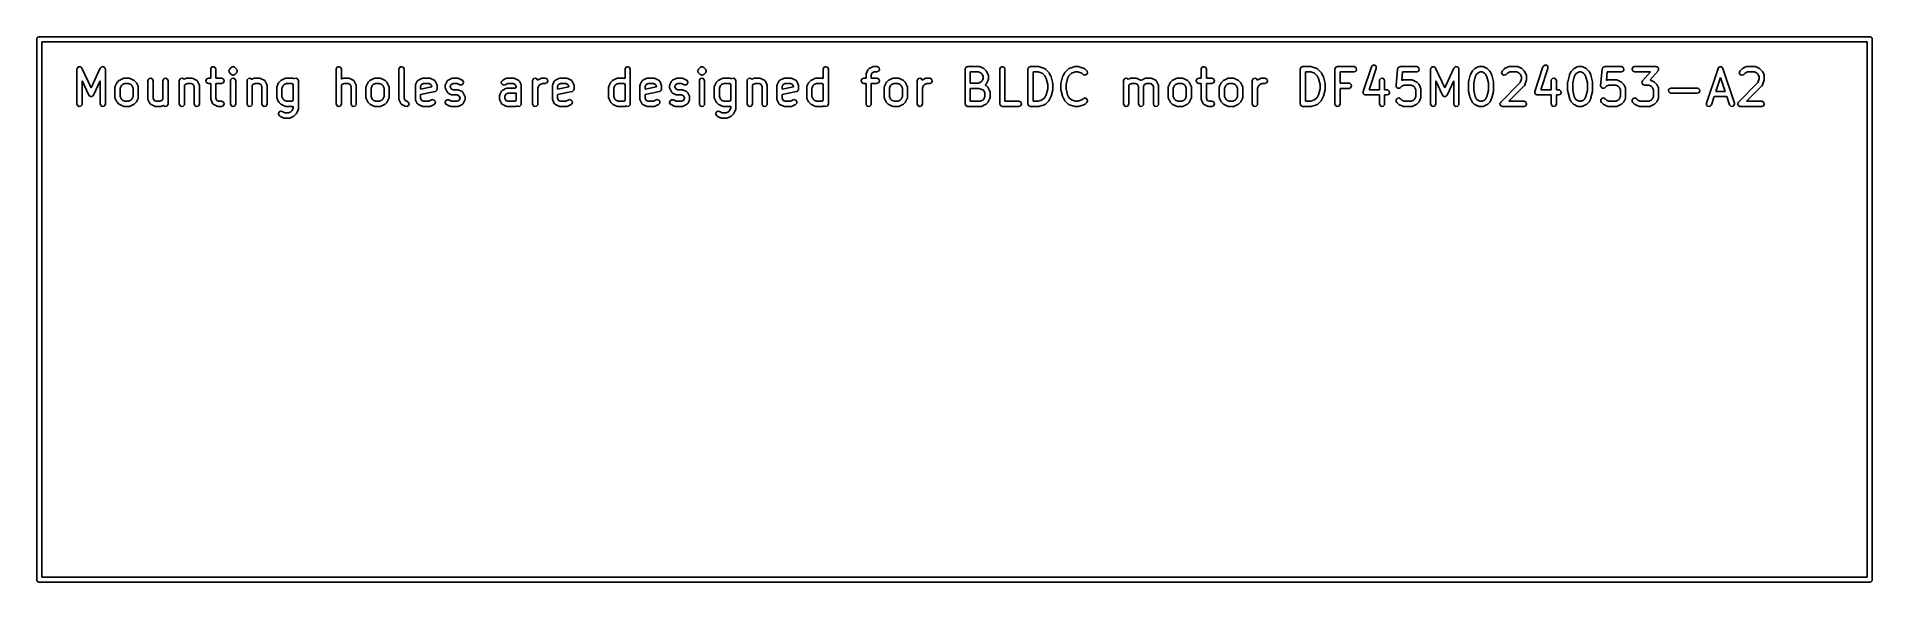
# Model space of a CAD drawing. Extents: x -1.84 to 0.24, y 1.22 to 1.84.
import ezdxf

# ---------------------------------------------------------------- set-up
doc = ezdxf.new("R2010")
doc.units = 0
doc.header["$MEASUREMENT"] = 0
doc.layers.add('BLACK', color=7, linetype='CONTINUOUS')

msp = doc.modelspace()

# ---------------------------------------------------------------- linework, layer by layer
at = {"layer": 'BLACK', "linetype": 'CONTINUOUS'}
for p, q in [((-1.8415, 1.8391), (-1.8414, 1.8392)), ((-1.8415, 1.839), (-1.8415, 1.8391)), ((-1.8415, 1.8386), (-1.8415, 1.839)), ((-1.8415, 1.2244), (-1.8415, 1.8386)), ((-1.8414, 1.8396), (-1.8409, 1.8402)), ((-1.8414, 1.8392), (-1.8414, 1.8396)), ((-1.8409, 1.8402), (-1.8405, 1.8408)), ((-1.8405, 1.8408), (-1.8402, 1.8409)), ((-1.8402, 1.8409), (-1.8401, 1.8411)), ((-1.8401, 1.8411), (-1.8393, 1.8413)), ((-1.8393, 1.8413), (-1.8386, 1.8415)), ((-1.8386, 1.8415), (0.2402, 1.8415)), ((-1.8356, 1.8356), (-1.8356, 1.2274)), ((0.2372, 1.8356), (-1.8356, 1.8356)), ((0.2372, 1.2274), (0.2372, 1.8356)), ((0.2402, 1.8415), (0.2405, 1.8415)), ((0.2405, 1.8415), (0.2407, 1.8415)), ((0.2407, 1.8415), (0.2408, 1.8414)), ((0.2408, 1.8414), (0.2412, 1.8414)), ((0.2412, 1.8414), (0.2418, 1.8409)), ((0.2418, 1.8409), (0.2424, 1.8405)), ((0.2424, 1.8405), (0.2425, 1.8402)), ((0.2425, 1.8402), (0.2427, 1.8401)), ((0.2427, 1.8401), (0.2428, 1.8393)), ((0.2428, 1.8393), (0.2431, 1.8386)), ((0.2431, 1.8386), (0.2431, 1.2244)), ((-1.7958, 1.8045), (-1.7956, 1.8055)), ((-1.7958, 1.7652), (-1.7958, 1.8045)), ((-1.7956, 1.8055), (-1.7954, 1.8058)), ((-1.7954, 1.8058), (-1.7953, 1.8062)), ((-1.7953, 1.8062), (-1.7947, 1.8066)), ((-1.7947, 1.8066), (-1.7943, 1.8071)), ((-1.7943, 1.8071), (-1.7939, 1.8072)), ((-1.7939, 1.8072), (-1.7936, 1.8074)), ((-1.7936, 1.8074), (-1.793, 1.8073)), ((-1.793, 1.8073), (-1.7923, 1.8074)), ((-1.7923, 1.8074), (-1.792, 1.8073)), ((-1.792, 1.8073), (-1.7916, 1.8072)), ((-1.7916, 1.8072), (-1.7911, 1.8068)), ((-1.7911, 1.8068), (-1.7906, 1.8064)), ((-1.7906, 1.8064), (-1.7905, 1.8061)), ((-1.7905, 1.8061), (-1.7902, 1.8058)), ((-1.7902, 1.8058), (-1.7797, 1.7834)), ((-1.7797, 1.7834), (-1.7693, 1.8058)), ((-1.7693, 1.8058), (-1.7687, 1.8066)), ((-1.7687, 1.8066), (-1.7683, 1.8068)), ((-1.7683, 1.8068), (-1.7681, 1.8071)), ((-1.7681, 1.8071), (-1.7674, 1.8072)), ((-1.7674, 1.8072), (-1.7669, 1.8075)), ((-1.7669, 1.8075), (-1.7665, 1.8074)), ((-1.7665, 1.8074), (-1.7661, 1.8074)), ((-1.7661, 1.8074), (-1.7655, 1.8071)), ((-1.7655, 1.8071), (-1.7649, 1.807)), ((-1.7649, 1.807), (-1.7647, 1.8066)), ((-1.7647, 1.8066), (-1.7643, 1.8064)), ((-1.7643, 1.8064), (-1.7641, 1.8058)), ((-1.7641, 1.8058), (-1.7637, 1.8053)), ((-1.7637, 1.8053), (-1.7638, 1.8049)), ((-1.7638, 1.8049), (-1.7636, 1.8045)), ((-1.7636, 1.8045), (-1.7636, 1.7652)), ((-1.7473, 1.7922), (-1.7435, 1.794)), ((-1.7435, 1.794), (-1.7426, 1.7943)), ((-1.7426, 1.7943), (-1.7424, 1.7943)), ((-1.7424, 1.7943), (-1.7422, 1.7944)), ((-1.7422, 1.7944), (-1.7366, 1.7944)), ((-1.7366, 1.7944), (-1.7356, 1.7942)), ((-1.7356, 1.7942), (-1.7355, 1.7941)), ((-1.7355, 1.7941), (-1.7353, 1.794)), ((-1.7353, 1.794), (-1.7315, 1.7922)), ((-1.715, 1.7924), (-1.7137, 1.794)), ((-1.7137, 1.794), (-1.7117, 1.7943)), ((-1.7117, 1.7943), (-1.71, 1.7933)), ((-1.71, 1.7933), (-1.7093, 1.7914)), ((-1.6981, 1.7924), (-1.6968, 1.794)), ((-1.6968, 1.794), (-1.6948, 1.7943)), ((-1.6948, 1.7943), (-1.6931, 1.7933)), ((-1.6931, 1.7933), (-1.6924, 1.7914)), ((-1.6794, 1.7924), (-1.6781, 1.794)), ((-1.6781, 1.794), (-1.6761, 1.7943)), ((-1.6761, 1.7943), (-1.6744, 1.7933)), ((-1.6744, 1.7933), (-1.6743, 1.7931)), ((-1.6743, 1.7931), (-1.6723, 1.794)), ((-1.6723, 1.794), (-1.6713, 1.7943)), ((-1.6713, 1.7943), (-1.6711, 1.7943)), ((-1.6711, 1.7943), (-1.671, 1.7944)), ((-1.671, 1.7944), (-1.6654, 1.7944)), ((-1.6654, 1.7944), (-1.6643, 1.7942)), ((-1.6643, 1.7942), (-1.6642, 1.7941)), ((-1.6642, 1.7941), (-1.664, 1.794)), ((-1.664, 1.794), (-1.6603, 1.7922)), ((-1.6495, 1.7919), (-1.6485, 1.7937)), ((-1.6485, 1.7937), (-1.6466, 1.7944)), ((-1.6466, 1.7944), (-1.6439, 1.7944)), ((-1.6439, 1.8045), (-1.6438, 1.8055)), ((-1.6439, 1.7944), (-1.6439, 1.8045)), ((-1.6438, 1.8055), (-1.6425, 1.8071)), ((-1.6425, 1.8071), (-1.6405, 1.8074)), ((-1.6405, 1.8074), (-1.6387, 1.8064)), ((-1.6387, 1.8064), (-1.638, 1.8045)), ((-1.638, 1.8045), (-1.638, 1.7944)), ((-1.638, 1.7944), (-1.6316, 1.7944)), ((-1.6316, 1.7944), (-1.6306, 1.7942)), ((-1.6306, 1.7942), (-1.6291, 1.7929)), ((-1.6291, 1.7929), (-1.6287, 1.7909)), ((-1.6233, 1.8029), (-1.6232, 1.8032)), ((-1.6231, 1.8022), (-1.6233, 1.8029)), ((-1.6232, 1.8034), (-1.6228, 1.804)), ((-1.6232, 1.8032), (-1.6232, 1.8034)), ((-1.623, 1.8014), (-1.6231, 1.8022)), ((-1.6228, 1.8011), (-1.623, 1.8014)), ((-1.6228, 1.804), (-1.6224, 1.8048)), ((-1.6228, 1.801), (-1.6228, 1.8011)), ((-1.6227, 1.8009), (-1.6228, 1.801)), ((-1.6224, 1.8006), (-1.6227, 1.8009)), ((-1.6224, 1.8048), (-1.6206, 1.8066)), ((-1.6206, 1.7987), (-1.6224, 1.8006)), ((-1.6213, 1.7924), (-1.62, 1.794)), ((-1.6206, 1.8066), (-1.6203, 1.8069)), ((-1.6199, 1.7984), (-1.6206, 1.7987)), ((-1.6203, 1.8069), (-1.6202, 1.807)), ((-1.6202, 1.807), (-1.6201, 1.807)), ((-1.6201, 1.807), (-1.62, 1.807)), ((-1.62, 1.807), (-1.62, 1.8071)), ((-1.62, 1.8071), (-1.6199, 1.8071)), ((-1.62, 1.794), (-1.618, 1.7943)), ((-1.6199, 1.8071), (-1.6197, 1.8072)), ((-1.6193, 1.7979), (-1.6199, 1.7984)), ((-1.6197, 1.8072), (-1.619, 1.8073)), ((-1.6191, 1.7979), (-1.6193, 1.7979)), ((-1.619, 1.7979), (-1.6191, 1.7979)), ((-1.619, 1.8073), (-1.6182, 1.8075)), ((-1.6189, 1.7979), (-1.619, 1.7979)), ((-1.6187, 1.7978), (-1.6189, 1.7979)), ((-1.618, 1.798), (-1.6187, 1.7978)), ((-1.6182, 1.8075), (-1.6181, 1.8074)), ((-1.6181, 1.8074), (-1.618, 1.8074)), ((-1.618, 1.8074), (-1.6179, 1.8074)), ((-1.6172, 1.7981), (-1.618, 1.798)), ((-1.618, 1.7943), (-1.6162, 1.7933)), ((-1.6179, 1.8074), (-1.6177, 1.8074)), ((-1.6177, 1.8074), (-1.6171, 1.807)), ((-1.6171, 1.7982), (-1.6172, 1.7981)), ((-1.6171, 1.807), (-1.6164, 1.8066)), ((-1.617, 1.7982), (-1.6171, 1.7982)), ((-1.6169, 1.7983), (-1.617, 1.7982)), ((-1.6168, 1.7984), (-1.6169, 1.7983)), ((-1.6169, 1.7983), (-1.6169, 1.7983)), ((-1.6167, 1.7985), (-1.6168, 1.7984)), ((-1.6164, 1.7987), (-1.6167, 1.7985)), ((-1.6164, 1.8066), (-1.6145, 1.8048)), ((-1.6145, 1.8006), (-1.6164, 1.7987)), ((-1.6162, 1.7933), (-1.6155, 1.7914)), ((-1.6145, 1.8048), (-1.6143, 1.8044)), ((-1.6142, 1.8013), (-1.6145, 1.8006)), ((-1.6143, 1.8044), (-1.6142, 1.8043)), ((-1.6142, 1.8043), (-1.6142, 1.8042)), ((-1.6142, 1.8042), (-1.6139, 1.8039)), ((-1.6138, 1.8019), (-1.6142, 1.8013)), ((-1.6139, 1.8039), (-1.6139, 1.8031)), ((-1.6139, 1.8031), (-1.6137, 1.8024)), ((-1.6137, 1.8024), (-1.6138, 1.8022)), ((-1.6138, 1.8022), (-1.6138, 1.8019)), ((-1.6025, 1.7924), (-1.6012, 1.794)), ((-1.6012, 1.794), (-1.5992, 1.7943)), ((-1.5992, 1.7943), (-1.5975, 1.7933)), ((-1.5975, 1.7933), (-1.5974, 1.7931)), ((-1.5974, 1.7931), (-1.5954, 1.794)), ((-1.5954, 1.794), (-1.5945, 1.7943)), ((-1.5945, 1.7943), (-1.5943, 1.7943)), ((-1.5943, 1.7943), (-1.5941, 1.7944)), ((-1.5941, 1.7944), (-1.5885, 1.7944)), ((-1.5885, 1.7944), (-1.5875, 1.7942)), ((-1.5875, 1.7942), (-1.5874, 1.7941)), ((-1.5874, 1.7941), (-1.5872, 1.794)), ((-1.5872, 1.794), (-1.5834, 1.7922)), ((-1.5636, 1.7922), (-1.5598, 1.794)), ((-1.5598, 1.794), (-1.5588, 1.7943)), ((-1.5588, 1.7943), (-1.5587, 1.7943)), ((-1.5587, 1.7943), (-1.5585, 1.7944)), ((-1.5585, 1.7944), (-1.551, 1.7944)), ((-1.551, 1.7944), (-1.55, 1.7942)), ((-1.55, 1.7942), (-1.5498, 1.7941)), ((-1.5498, 1.7941), (-1.5497, 1.794)), ((-1.5497, 1.794), (-1.549, 1.7937)), ((-1.549, 1.7937), (-1.5487, 1.794)), ((-1.5487, 1.794), (-1.5467, 1.7943)), ((-1.5467, 1.7943), (-1.545, 1.7933)), ((-1.545, 1.7933), (-1.5443, 1.7914)), ((-1.5015, 1.8045), (-1.5013, 1.8055)), ((-1.5015, 1.7652), (-1.5015, 1.8045)), ((-1.5013, 1.8055), (-1.5, 1.8071)), ((-1.5, 1.8071), (-1.498, 1.8074)), ((-1.498, 1.8074), (-1.4962, 1.8064)), ((-1.4962, 1.8064), (-1.4955, 1.8045)), ((-1.4955, 1.8045), (-1.4955, 1.7934)), ((-1.4955, 1.7934), (-1.4942, 1.794)), ((-1.4942, 1.794), (-1.4932, 1.7943)), ((-1.4932, 1.7943), (-1.493, 1.7943)), ((-1.493, 1.7943), (-1.4929, 1.7944)), ((-1.4929, 1.7944), (-1.4873, 1.7944)), ((-1.4873, 1.7944), (-1.4863, 1.7942)), ((-1.4863, 1.7942), (-1.4861, 1.7941)), ((-1.4861, 1.7941), (-1.4859, 1.794)), ((-1.4859, 1.794), (-1.4822, 1.7922)), ((-1.4623, 1.7922), (-1.4586, 1.794)), ((-1.4586, 1.794), (-1.4576, 1.7943)), ((-1.4576, 1.7943), (-1.4574, 1.7943)), ((-1.4574, 1.7943), (-1.4573, 1.7944)), ((-1.4573, 1.7944), (-1.4516, 1.7944)), ((-1.4516, 1.7944), (-1.4506, 1.7942)), ((-1.4506, 1.7942), (-1.4505, 1.7941)), ((-1.4505, 1.7941), (-1.4503, 1.794)), ((-1.4503, 1.794), (-1.4466, 1.7922)), ((-1.4302, 1.8045), (-1.43, 1.8055)), ((-1.4302, 1.7708), (-1.4302, 1.8045)), ((-1.43, 1.8055), (-1.4287, 1.8071)), ((-1.4287, 1.8071), (-1.4267, 1.8074)), ((-1.4267, 1.8074), (-1.425, 1.8064)), ((-1.425, 1.8064), (-1.4243, 1.8045)), ((-1.4243, 1.8045), (-1.4243, 1.7715)), ((-1.408, 1.7922), (-1.4042, 1.794)), ((-1.4042, 1.794), (-1.4032, 1.7943)), ((-1.4032, 1.7943), (-1.4031, 1.7943)), ((-1.4031, 1.7943), (-1.4029, 1.7944)), ((-1.4029, 1.7944), (-1.3954, 1.7944)), ((-1.3954, 1.7944), (-1.3944, 1.7942)), ((-1.3944, 1.7942), (-1.3942, 1.7941)), ((-1.3942, 1.7941), (-1.3941, 1.794)), ((-1.3941, 1.794), (-1.3903, 1.7922)), ((-1.3742, 1.7922), (-1.3705, 1.794)), ((-1.3705, 1.794), (-1.3695, 1.7943)), ((-1.3695, 1.7943), (-1.3693, 1.7943)), ((-1.3693, 1.7943), (-1.3692, 1.7944)), ((-1.3692, 1.7944), (-1.3635, 1.7944)), ((-1.3635, 1.7944), (-1.3625, 1.7942)), ((-1.3625, 1.7942), (-1.3624, 1.7941)), ((-1.3624, 1.7941), (-1.3622, 1.794)), ((-1.3622, 1.794), (-1.3584, 1.7922)), ((-1.3123, 1.7922), (-1.3086, 1.794)), ((-1.3086, 1.794), (-1.3076, 1.7943)), ((-1.3076, 1.7943), (-1.3074, 1.7943)), ((-1.3074, 1.7943), (-1.3073, 1.7944)), ((-1.3073, 1.7944), (-1.2998, 1.7944)), ((-1.2998, 1.7944), (-1.2988, 1.7942)), ((-1.2988, 1.7942), (-1.2986, 1.7941)), ((-1.2986, 1.7941), (-1.2985, 1.794)), ((-1.2985, 1.794), (-1.2947, 1.7922)), ((-1.2782, 1.7924), (-1.2769, 1.794)), ((-1.2769, 1.794), (-1.2749, 1.7943)), ((-1.2749, 1.7943), (-1.2732, 1.7933)), ((-1.2732, 1.7933), (-1.2728, 1.7923)), ((-1.2728, 1.7923), (-1.2692, 1.794)), ((-1.2692, 1.794), (-1.2683, 1.7943)), ((-1.2683, 1.7943), (-1.2681, 1.7943)), ((-1.2681, 1.7943), (-1.2679, 1.7944)), ((-1.2679, 1.7944), (-1.2642, 1.7944)), ((-1.2642, 1.7944), (-1.2631, 1.7942)), ((-1.2631, 1.7942), (-1.2616, 1.7929)), ((-1.2616, 1.7929), (-1.2612, 1.7909)), ((-1.2524, 1.7922), (-1.2486, 1.794)), ((-1.2486, 1.794), (-1.2476, 1.7943)), ((-1.2476, 1.7943), (-1.2474, 1.7943)), ((-1.2474, 1.7943), (-1.2473, 1.7944)), ((-1.2473, 1.7944), (-1.2398, 1.7944)), ((-1.2398, 1.7944), (-1.2388, 1.7942)), ((-1.2388, 1.7942), (-1.2386, 1.7941)), ((-1.2386, 1.7941), (-1.2385, 1.794)), ((-1.2385, 1.794), (-1.2347, 1.7922)), ((-1.1867, 1.7922), (-1.183, 1.794)), ((-1.183, 1.794), (-1.182, 1.7943)), ((-1.182, 1.7943), (-1.1818, 1.7943)), ((-1.1818, 1.7943), (-1.1817, 1.7944)), ((-1.1817, 1.7944), (-1.1742, 1.7944)), ((-1.1742, 1.7944), (-1.1734, 1.7942)), ((-1.1734, 1.8045), (-1.1732, 1.8055)), ((-1.1734, 1.7942), (-1.1734, 1.8045)), ((-1.1732, 1.8055), (-1.1719, 1.8071)), ((-1.1719, 1.8071), (-1.1699, 1.8074)), ((-1.1699, 1.8074), (-1.1682, 1.8064)), ((-1.1682, 1.8064), (-1.1675, 1.8045)), ((-1.1675, 1.8045), (-1.1675, 1.7652)), ((-1.153, 1.7922), (-1.1492, 1.794)), ((-1.1492, 1.794), (-1.1483, 1.7943)), ((-1.1483, 1.7943), (-1.1481, 1.7943)), ((-1.1481, 1.7943), (-1.1479, 1.7944)), ((-1.1479, 1.7944), (-1.1404, 1.7944)), ((-1.1404, 1.7944), (-1.1394, 1.7942)), ((-1.1394, 1.7942), (-1.1393, 1.7941)), ((-1.1393, 1.7941), (-1.1391, 1.794)), ((-1.1391, 1.794), (-1.1354, 1.7922)), ((-1.1193, 1.7922), (-1.1155, 1.794)), ((-1.1155, 1.794), (-1.1145, 1.7943)), ((-1.1145, 1.7943), (-1.1143, 1.7943)), ((-1.1143, 1.7943), (-1.1142, 1.7944)), ((-1.1142, 1.7944), (-1.1085, 1.7944)), ((-1.1085, 1.7944), (-1.1075, 1.7942)), ((-1.1075, 1.7942), (-1.1074, 1.7941)), ((-1.1074, 1.7941), (-1.1072, 1.794)), ((-1.1072, 1.794), (-1.1035, 1.7922)), ((-1.0909, 1.8029), (-1.0908, 1.8032)), ((-1.0907, 1.8022), (-1.0909, 1.8029)), ((-1.0908, 1.8034), (-1.0903, 1.804)), ((-1.0908, 1.8032), (-1.0908, 1.8034)), ((-1.0906, 1.8014), (-1.0907, 1.8022)), ((-1.0904, 1.8011), (-1.0906, 1.8014)), ((-1.0903, 1.801), (-1.0904, 1.8011)), ((-1.0903, 1.804), (-1.09, 1.8048)), ((-1.0902, 1.8009), (-1.0903, 1.801)), ((-1.09, 1.8006), (-1.0902, 1.8009)), ((-1.09, 1.8048), (-1.0881, 1.8066)), ((-1.0881, 1.7987), (-1.09, 1.8006)), ((-1.0888, 1.7924), (-1.0875, 1.794)), ((-1.0881, 1.8066), (-1.0878, 1.8069)), ((-1.0875, 1.7984), (-1.0881, 1.7987)), ((-1.0878, 1.8069), (-1.0877, 1.807)), ((-1.0877, 1.807), (-1.0876, 1.807)), ((-1.0876, 1.807), (-1.0875, 1.8071)), ((-1.0876, 1.807), (-1.0876, 1.807)), ((-1.0875, 1.8071), (-1.0873, 1.8072)), ((-1.0875, 1.8071), (-1.0875, 1.8071)), ((-1.0868, 1.7979), (-1.0875, 1.7984)), ((-1.0875, 1.794), (-1.0855, 1.7943)), ((-1.0873, 1.8072), (-1.0865, 1.8073)), ((-1.0867, 1.7979), (-1.0868, 1.7979)), ((-1.0866, 1.7979), (-1.0867, 1.7979)), ((-1.0864, 1.7979), (-1.0866, 1.7979)), ((-1.0865, 1.8073), (-1.0858, 1.8075)), ((-1.0863, 1.7978), (-1.0864, 1.7979)), ((-1.0856, 1.798), (-1.0863, 1.7978)), ((-1.0858, 1.8075), (-1.0857, 1.8074)), ((-1.0857, 1.8074), (-1.0855, 1.8074)), ((-1.0848, 1.7981), (-1.0856, 1.798)), ((-1.0855, 1.8074), (-1.0854, 1.8074)), ((-1.0855, 1.7943), (-1.0838, 1.7933)), ((-1.0854, 1.8074), (-1.0853, 1.8074)), ((-1.0853, 1.8074), (-1.0847, 1.807)), ((-1.0847, 1.7982), (-1.0848, 1.7981)), ((-1.0847, 1.807), (-1.084, 1.8066)), ((-1.0846, 1.7982), (-1.0847, 1.7982)), ((-1.0845, 1.7983), (-1.0846, 1.7982)), ((-1.0844, 1.7984), (-1.0845, 1.7983)), ((-1.0845, 1.7983), (-1.0845, 1.7983)), ((-1.0843, 1.7985), (-1.0844, 1.7984)), ((-1.084, 1.7987), (-1.0843, 1.7985)), ((-1.084, 1.8066), (-1.0821, 1.8048)), ((-1.0821, 1.8006), (-1.084, 1.7987)), ((-1.0838, 1.7933), (-1.0831, 1.7914)), ((-1.0821, 1.8048), (-1.0819, 1.8044)), ((-1.0818, 1.8013), (-1.0821, 1.8006)), ((-1.0819, 1.8044), (-1.0818, 1.8043)), ((-1.0818, 1.8043), (-1.0817, 1.8042)), ((-1.0813, 1.8019), (-1.0818, 1.8013)), ((-1.0817, 1.8042), (-1.0815, 1.8039)), ((-1.0815, 1.8039), (-1.0814, 1.8031)), ((-1.0814, 1.8031), (-1.0812, 1.8024)), ((-1.0812, 1.8024), (-1.0814, 1.8022)), ((-1.0814, 1.8022), (-1.0813, 1.8019)), ((-1.0668, 1.7922), (-1.063, 1.794)), ((-1.063, 1.794), (-1.062, 1.7943)), ((-1.062, 1.7943), (-1.0618, 1.7943)), ((-1.0618, 1.7943), (-1.0617, 1.7944)), ((-1.0617, 1.7944), (-1.0542, 1.7944)), ((-1.0542, 1.7944), (-1.0532, 1.7942)), ((-1.0532, 1.7942), (-1.053, 1.7941)), ((-1.053, 1.7941), (-1.0529, 1.794)), ((-1.0529, 1.794), (-1.0521, 1.7937)), ((-1.0521, 1.7937), (-1.0519, 1.794)), ((-1.0519, 1.794), (-1.0499, 1.7943)), ((-1.0499, 1.7943), (-1.0482, 1.7933)), ((-1.0482, 1.7933), (-1.0475, 1.7914)), ((-1.0345, 1.7924), (-1.0332, 1.794)), ((-1.0332, 1.794), (-1.0312, 1.7943)), ((-1.0312, 1.7943), (-1.0294, 1.7933)), ((-1.0294, 1.7933), (-1.0293, 1.7931)), ((-1.0293, 1.7931), (-1.0274, 1.794)), ((-1.0274, 1.794), (-1.0264, 1.7943)), ((-1.0264, 1.7943), (-1.0262, 1.7943)), ((-1.0262, 1.7943), (-1.0261, 1.7944)), ((-1.0261, 1.7944), (-1.0204, 1.7944)), ((-1.0204, 1.7944), (-1.0194, 1.7942)), ((-1.0194, 1.7942), (-1.0193, 1.7941)), ((-1.0193, 1.7941), (-1.0191, 1.794)), ((-1.0191, 1.794), (-1.0154, 1.7922)), ((-0.9974, 1.7922), (-0.9936, 1.794)), ((-0.9936, 1.794), (-0.9927, 1.7943)), ((-0.9927, 1.7943), (-0.9925, 1.7943)), ((-0.9925, 1.7943), (-0.9923, 1.7944)), ((-0.9923, 1.7944), (-0.9848, 1.7944)), ((-0.9848, 1.7944), (-0.9838, 1.7942)), ((-0.9838, 1.7942), (-0.9837, 1.7941)), ((-0.9837, 1.7941), (-0.9835, 1.794)), ((-0.9835, 1.794), (-0.9797, 1.7922)), ((-0.9618, 1.7922), (-0.958, 1.794)), ((-0.958, 1.794), (-0.957, 1.7943)), ((-0.957, 1.7943), (-0.9569, 1.7943)), ((-0.9569, 1.7943), (-0.9567, 1.7944)), ((-0.9567, 1.7944), (-0.9492, 1.7944)), ((-0.9492, 1.7944), (-0.9484, 1.7942)), ((-0.9484, 1.8045), (-0.9482, 1.8055)), ((-0.9484, 1.7942), (-0.9484, 1.8045)), ((-0.9482, 1.8055), (-0.9469, 1.8071)), ((-0.9469, 1.8071), (-0.9449, 1.8074)), ((-0.9449, 1.8074), (-0.9432, 1.8064)), ((-0.9432, 1.8064), (-0.9425, 1.8045)), ((-0.9425, 1.8045), (-0.9425, 1.7652)), ((-0.9052, 1.7919), (-0.9042, 1.7937)), ((-0.9042, 1.7937), (-0.9023, 1.7944)), ((-0.9023, 1.7944), (-0.8997, 1.7944)), ((-0.8997, 1.7989), (-0.8995, 1.7999)), ((-0.8997, 1.7944), (-0.8997, 1.7989)), ((-0.8995, 1.7999), (-0.8994, 1.8001)), ((-0.8994, 1.8001), (-0.8993, 1.8002)), ((-0.8993, 1.8002), (-0.8975, 1.804)), ((-0.8975, 1.804), (-0.8969, 1.8048)), ((-0.8969, 1.8048), (-0.8965, 1.805)), ((-0.8965, 1.805), (-0.8962, 1.8053)), ((-0.8962, 1.8053), (-0.8924, 1.8072)), ((-0.8926, 1.8005), (-0.8938, 1.7982)), ((-0.8938, 1.7982), (-0.8938, 1.7944)), ((-0.8938, 1.7944), (-0.8873, 1.7944)), ((-0.8904, 1.8016), (-0.8926, 1.8005)), ((-0.8924, 1.8072), (-0.8914, 1.8075)), ((-0.8914, 1.8075), (-0.8912, 1.8074)), ((-0.8912, 1.8074), (-0.8911, 1.8075)), ((-0.8911, 1.8075), (-0.8873, 1.8075)), ((-0.8873, 1.8016), (-0.8904, 1.8016)), ((-0.8873, 1.8075), (-0.8863, 1.8073)), ((-0.8854, 1.8023), (-0.8873, 1.8016)), ((-0.8873, 1.7944), (-0.8863, 1.7942)), ((-0.8863, 1.8073), (-0.8848, 1.806)), ((-0.8863, 1.7942), (-0.8848, 1.7929)), ((-0.8844, 1.804), (-0.8854, 1.8023)), ((-0.8848, 1.806), (-0.8844, 1.804)), ((-0.8848, 1.7929), (-0.8844, 1.7909)), ((-0.8737, 1.7922), (-0.8699, 1.794)), ((-0.8699, 1.794), (-0.8689, 1.7943)), ((-0.8689, 1.7943), (-0.8688, 1.7943)), ((-0.8688, 1.7943), (-0.8686, 1.7944)), ((-0.8686, 1.7944), (-0.863, 1.7944)), ((-0.863, 1.7944), (-0.8619, 1.7942)), ((-0.8619, 1.7942), (-0.8618, 1.7941)), ((-0.8618, 1.7941), (-0.8616, 1.794)), ((-0.8616, 1.794), (-0.8579, 1.7922)), ((-0.8414, 1.7924), (-0.8401, 1.794)), ((-0.8401, 1.794), (-0.8381, 1.7943)), ((-0.8381, 1.7943), (-0.8363, 1.7933)), ((-0.8363, 1.7933), (-0.836, 1.7923)), ((-0.836, 1.7923), (-0.8324, 1.794)), ((-0.8324, 1.794), (-0.8314, 1.7943)), ((-0.8314, 1.7943), (-0.8313, 1.7943)), ((-0.8313, 1.7943), (-0.8311, 1.7944)), ((-0.8311, 1.7944), (-0.8273, 1.7944)), ((-0.8273, 1.7944), (-0.8263, 1.7942)), ((-0.8263, 1.7942), (-0.8248, 1.7929)), ((-0.8248, 1.7929), (-0.8244, 1.7909)), ((-0.7872, 1.8045), (-0.7871, 1.8049)), ((-0.7872, 1.7652), (-0.7872, 1.8045)), ((-0.7871, 1.8052), (-0.787, 1.8055)), ((-0.7871, 1.8051), (-0.7871, 1.8052)), ((-0.7871, 1.8049), (-0.7871, 1.8051)), ((-0.787, 1.8055), (-0.7865, 1.8061)), ((-0.7865, 1.8061), (-0.7861, 1.8068)), ((-0.7861, 1.8068), (-0.7859, 1.8069)), ((-0.7859, 1.8069), (-0.7857, 1.8071)), ((-0.7857, 1.8071), (-0.7849, 1.8072)), ((-0.7849, 1.8072), (-0.7842, 1.8075)), ((-0.7842, 1.8075), (-0.7711, 1.8075)), ((-0.7718, 1.8016), (-0.7813, 1.8016)), ((-0.7813, 1.8016), (-0.7813, 1.7887)), ((-0.7691, 1.8002), (-0.7718, 1.8016)), ((-0.7711, 1.8075), (-0.7701, 1.8073)), ((-0.7701, 1.8073), (-0.77, 1.8072)), ((-0.77, 1.8072), (-0.7698, 1.8072)), ((-0.7698, 1.8072), (-0.766, 1.8053)), ((-0.7679, 1.799), (-0.7691, 1.8002)), ((-0.7665, 1.7963), (-0.7679, 1.799)), ((-0.7679, 1.7913), (-0.7665, 1.794)), ((-0.7665, 1.794), (-0.7665, 1.7963)), ((-0.766, 1.8053), (-0.7653, 1.8048)), ((-0.7653, 1.8048), (-0.7653, 1.8048)), ((-0.7653, 1.8048), (-0.7634, 1.8029)), ((-0.7634, 1.8029), (-0.7629, 1.8021)), ((-0.7629, 1.8021), (-0.7628, 1.8021)), ((-0.7628, 1.8021), (-0.761, 1.7984)), ((-0.761, 1.7984), (-0.7607, 1.7974)), ((-0.7606, 1.7933), (-0.7608, 1.7923)), ((-0.7607, 1.7974), (-0.7607, 1.7972)), ((-0.7607, 1.7972), (-0.7606, 1.797)), ((-0.7606, 1.797), (-0.7606, 1.7933)), ((-0.7478, 1.8045), (-0.7476, 1.8055)), ((-0.7478, 1.7652), (-0.7478, 1.8045)), ((-0.7476, 1.8055), (-0.7463, 1.8071)), ((-0.7463, 1.8071), (-0.7443, 1.8074)), ((-0.7443, 1.8074), (-0.7426, 1.8064)), ((-0.7426, 1.8064), (-0.7419, 1.8045)), ((-0.7419, 1.8045), (-0.7419, 1.7681)), ((-0.7159, 1.8051), (-0.7158, 1.8052)), ((-0.7159, 1.8049), (-0.7159, 1.8051)), ((-0.7159, 1.8045), (-0.7159, 1.8049)), ((-0.7159, 1.7652), (-0.7159, 1.8045)), ((-0.7158, 1.8055), (-0.7153, 1.8061)), ((-0.7158, 1.8052), (-0.7158, 1.8055)), ((-0.7153, 1.8061), (-0.7149, 1.8068)), ((-0.7149, 1.8068), (-0.7146, 1.8069)), ((-0.7146, 1.8069), (-0.7145, 1.8071)), ((-0.7145, 1.8071), (-0.7137, 1.8072)), ((-0.7137, 1.8072), (-0.713, 1.8075)), ((-0.713, 1.8075), (-0.7036, 1.8075)), ((-0.7041, 1.8016), (-0.71, 1.8016)), ((-0.71, 1.8016), (-0.71, 1.7681)), ((-0.6996, 1.8001), (-0.7041, 1.8016)), ((-0.7036, 1.8075), (-0.7027, 1.8073)), ((-0.7027, 1.8073), (-0.7027, 1.8073)), ((-0.7027, 1.8073), (-0.697, 1.8055)), ((-0.6967, 1.7972), (-0.6996, 1.8001)), ((-0.697, 1.8055), (-0.6961, 1.805)), ((-0.6951, 1.7941), (-0.6967, 1.7972)), ((-0.6961, 1.805), (-0.6961, 1.8048)), ((-0.6961, 1.8048), (-0.6959, 1.8048)), ((-0.6959, 1.8048), (-0.6921, 1.801)), ((-0.6934, 1.7873), (-0.6951, 1.7941)), ((-0.6921, 1.801), (-0.6916, 1.8003)), ((-0.6916, 1.8003), (-0.6916, 1.8002)), ((-0.6916, 1.8002), (-0.6897, 1.7965)), ((-0.6897, 1.7965), (-0.6896, 1.796)), ((-0.6896, 1.796), (-0.6895, 1.7959)), ((-0.6895, 1.7959), (-0.6876, 1.7884)), ((-0.6783, 1.7884), (-0.6765, 1.7959)), ((-0.6765, 1.7959), (-0.6763, 1.7963)), ((-0.6763, 1.7963), (-0.6762, 1.7965)), ((-0.6762, 1.7965), (-0.6744, 1.8002)), ((-0.6744, 1.8002), (-0.6738, 1.8009)), ((-0.6738, 1.801), (-0.6701, 1.8048)), ((-0.6738, 1.8009), (-0.6738, 1.801)), ((-0.6708, 1.7941), (-0.6725, 1.7873)), ((-0.6693, 1.7972), (-0.6708, 1.7941)), ((-0.6701, 1.8048), (-0.6692, 1.8053)), ((-0.6664, 1.8001), (-0.6693, 1.7972)), ((-0.6692, 1.8053), (-0.6691, 1.8054)), ((-0.6691, 1.8054), (-0.6689, 1.8055)), ((-0.6689, 1.8055), (-0.6633, 1.8073)), ((-0.6619, 1.8016), (-0.6664, 1.8001)), ((-0.6633, 1.8073), (-0.6624, 1.8075)), ((-0.6624, 1.8075), (-0.6624, 1.8075)), ((-0.6624, 1.8075), (-0.6586, 1.8075)), ((-0.6591, 1.8016), (-0.6619, 1.8016)), ((-0.6546, 1.8001), (-0.6591, 1.8016)), ((-0.6586, 1.8075), (-0.6577, 1.8073)), ((-0.6577, 1.8073), (-0.6577, 1.8073)), ((-0.6577, 1.8073), (-0.6521, 1.8055)), ((-0.6532, 1.7987), (-0.6546, 1.8001)), ((-0.6514, 1.7978), (-0.6532, 1.7987)), ((-0.6521, 1.8055), (-0.6512, 1.805)), ((-0.6494, 1.7984), (-0.6514, 1.7978)), ((-0.6512, 1.805), (-0.6511, 1.8048)), ((-0.6511, 1.8048), (-0.6509, 1.8048)), ((-0.6509, 1.8048), (-0.649, 1.8029)), ((-0.6483, 1.8), (-0.6494, 1.7984)), ((-0.649, 1.8029), (-0.6484, 1.802)), ((-0.6484, 1.802), (-0.6483, 1.8)), ((-0.607, 1.7924), (-0.6057, 1.794)), ((-0.6057, 1.794), (-0.6037, 1.7943)), ((-0.6037, 1.7943), (-0.602, 1.7933)), ((-0.602, 1.7933), (-0.6019, 1.7931)), ((-0.6019, 1.7931), (-0.5999, 1.794)), ((-0.5999, 1.794), (-0.599, 1.7943)), ((-0.599, 1.7943), (-0.5988, 1.7943)), ((-0.5988, 1.7943), (-0.5986, 1.7944)), ((-0.5986, 1.7944), (-0.593, 1.7944)), ((-0.593, 1.7944), (-0.592, 1.7942)), ((-0.592, 1.7942), (-0.5918, 1.7941)), ((-0.5918, 1.7941), (-0.5917, 1.794)), ((-0.5917, 1.794), (-0.5879, 1.7922)), ((-0.5868, 1.7922), (-0.5831, 1.794)), ((-0.5831, 1.794), (-0.5821, 1.7943)), ((-0.5821, 1.7943), (-0.5819, 1.7943)), ((-0.5819, 1.7943), (-0.5817, 1.7944)), ((-0.5817, 1.7944), (-0.5761, 1.7944)), ((-0.5761, 1.7944), (-0.5751, 1.7942)), ((-0.5751, 1.7942), (-0.575, 1.7941)), ((-0.575, 1.7941), (-0.5748, 1.794)), ((-0.5748, 1.794), (-0.571, 1.7922)), ((-0.5512, 1.7922), (-0.5474, 1.794)), ((-0.5474, 1.794), (-0.5465, 1.7943)), ((-0.5465, 1.7943), (-0.5463, 1.7943)), ((-0.5463, 1.7943), (-0.5461, 1.7944)), ((-0.5461, 1.7944), (-0.5405, 1.7944)), ((-0.5405, 1.7944), (-0.5395, 1.7942)), ((-0.5395, 1.7942), (-0.5394, 1.7941)), ((-0.5394, 1.7941), (-0.5392, 1.794)), ((-0.5392, 1.794), (-0.5354, 1.7922)), ((-0.5247, 1.7919), (-0.5236, 1.7937)), ((-0.5236, 1.7937), (-0.5218, 1.7944)), ((-0.5218, 1.7944), (-0.5191, 1.7944)), ((-0.5191, 1.8045), (-0.5189, 1.8055)), ((-0.5191, 1.7944), (-0.5191, 1.8045)), ((-0.5189, 1.8055), (-0.5176, 1.8071)), ((-0.5176, 1.8071), (-0.5156, 1.8074)), ((-0.5156, 1.8074), (-0.5139, 1.8064)), ((-0.5139, 1.8064), (-0.5132, 1.8045)), ((-0.5132, 1.8045), (-0.5132, 1.7944)), ((-0.5132, 1.7944), (-0.5068, 1.7944)), ((-0.5068, 1.7944), (-0.5057, 1.7942)), ((-0.5057, 1.7942), (-0.5042, 1.7929)), ((-0.5042, 1.7929), (-0.5038, 1.7909)), ((-0.4931, 1.7922), (-0.4893, 1.794)), ((-0.4893, 1.794), (-0.4883, 1.7943)), ((-0.4883, 1.7943), (-0.4882, 1.7943)), ((-0.4882, 1.7943), (-0.488, 1.7944)), ((-0.488, 1.7944), (-0.4824, 1.7944)), ((-0.4824, 1.7944), (-0.4814, 1.7942)), ((-0.4814, 1.7942), (-0.4812, 1.7941)), ((-0.4812, 1.7941), (-0.4811, 1.794)), ((-0.4811, 1.794), (-0.4773, 1.7922)), ((-0.4608, 1.7924), (-0.4595, 1.794)), ((-0.4595, 1.794), (-0.4575, 1.7943)), ((-0.4575, 1.7943), (-0.4557, 1.7933)), ((-0.4557, 1.7933), (-0.4554, 1.7923)), ((-0.4554, 1.7923), (-0.4518, 1.794)), ((-0.4518, 1.794), (-0.4508, 1.7943)), ((-0.4508, 1.7943), (-0.4507, 1.7943)), ((-0.4507, 1.7943), (-0.4505, 1.7944)), ((-0.4505, 1.7944), (-0.4468, 1.7944)), ((-0.4468, 1.7944), (-0.4458, 1.7942)), ((-0.4458, 1.7942), (-0.4442, 1.7929)), ((-0.4442, 1.7929), (-0.4439, 1.7909)), ((-0.4066, 1.8051), (-0.4065, 1.8052)), ((-0.4065, 1.8049), (-0.4066, 1.8051)), ((-0.4066, 1.8045), (-0.4065, 1.8049)), ((-0.4066, 1.7652), (-0.4066, 1.8045)), ((-0.4065, 1.8052), (-0.4064, 1.8055)), ((-0.4064, 1.8055), (-0.4059, 1.8061)), ((-0.4059, 1.8061), (-0.4055, 1.8068)), ((-0.4055, 1.8068), (-0.4053, 1.8069)), ((-0.4053, 1.8069), (-0.4051, 1.8071)), ((-0.4051, 1.8071), (-0.4044, 1.8072)), ((-0.4044, 1.8072), (-0.4036, 1.8075)), ((-0.4036, 1.8075), (-0.3943, 1.8075)), ((-0.3947, 1.8016), (-0.4007, 1.8016)), ((-0.4007, 1.8016), (-0.4007, 1.7681)), ((-0.3902, 1.8001), (-0.3947, 1.8016)), ((-0.3943, 1.8075), (-0.3934, 1.8073)), ((-0.3934, 1.8073), (-0.3933, 1.8073)), ((-0.3933, 1.8073), (-0.3877, 1.8055)), ((-0.3873, 1.7972), (-0.3902, 1.8001)), ((-0.3877, 1.8055), (-0.3868, 1.805)), ((-0.3858, 1.7941), (-0.3873, 1.7972)), ((-0.3868, 1.805), (-0.3867, 1.8048)), ((-0.3867, 1.8048), (-0.3866, 1.8048)), ((-0.3866, 1.8048), (-0.3828, 1.801)), ((-0.3841, 1.7873), (-0.3858, 1.7941)), ((-0.3828, 1.801), (-0.3823, 1.8003)), ((-0.3823, 1.8003), (-0.3823, 1.8002)), ((-0.3823, 1.8002), (-0.3804, 1.7965)), ((-0.3804, 1.7965), (-0.3802, 1.796)), ((-0.3802, 1.796), (-0.3802, 1.7959)), ((-0.3802, 1.7959), (-0.3783, 1.7884)), ((-0.3672, 1.8051), (-0.3671, 1.8052)), ((-0.3672, 1.8049), (-0.3672, 1.8051)), ((-0.3672, 1.8045), (-0.3672, 1.8049)), ((-0.3672, 1.7652), (-0.3672, 1.8045)), ((-0.3671, 1.8052), (-0.367, 1.8055)), ((-0.367, 1.8055), (-0.3666, 1.8061)), ((-0.3666, 1.8061), (-0.3662, 1.8068)), ((-0.3662, 1.8068), (-0.3659, 1.8069)), ((-0.3659, 1.8069), (-0.3657, 1.8071)), ((-0.3657, 1.8071), (-0.365, 1.8072)), ((-0.365, 1.8072), (-0.3643, 1.8075)), ((-0.3643, 1.8075), (-0.3455, 1.8075)), ((-0.3455, 1.8016), (-0.3613, 1.8016)), ((-0.3613, 1.8016), (-0.3613, 1.7887)), ((-0.3455, 1.8075), (-0.3445, 1.8073)), ((-0.3436, 1.8023), (-0.3455, 1.8016)), ((-0.3445, 1.8073), (-0.343, 1.806)), ((-0.3426, 1.804), (-0.3436, 1.8023)), ((-0.343, 1.806), (-0.3426, 1.804)), ((-0.3352, 1.7792), (-0.3258, 1.8073)), ((-0.3202, 1.8055), (-0.3283, 1.7812)), ((-0.3258, 1.8073), (-0.3253, 1.8082)), ((-0.3253, 1.8082), (-0.3236, 1.8093)), ((-0.3236, 1.8093), (-0.3216, 1.809)), ((-0.3216, 1.809), (-0.3203, 1.8075)), ((-0.3203, 1.8075), (-0.3202, 1.8055)), ((-0.3164, 1.7924), (-0.3151, 1.794)), ((-0.3151, 1.794), (-0.3131, 1.7943)), ((-0.3131, 1.7943), (-0.3114, 1.7933)), ((-0.3114, 1.7933), (-0.3107, 1.7914)), ((-0.2978, 1.7861), (-0.296, 1.8048)), ((-0.296, 1.8048), (-0.2959, 1.805)), ((-0.2959, 1.8052), (-0.2957, 1.8058)), ((-0.2959, 1.8051), (-0.2959, 1.8052)), ((-0.2959, 1.805), (-0.2959, 1.8051)), ((-0.2957, 1.8058), (-0.2952, 1.8062)), ((-0.2952, 1.8062), (-0.2949, 1.8068)), ((-0.2949, 1.8068), (-0.2945, 1.8069)), ((-0.2945, 1.8069), (-0.2942, 1.8072)), ((-0.2942, 1.8072), (-0.2936, 1.8073)), ((-0.2936, 1.8073), (-0.293, 1.8075)), ((-0.293, 1.8075), (-0.2743, 1.8075)), ((-0.2904, 1.8016), (-0.2913, 1.7918)), ((-0.2743, 1.8016), (-0.2904, 1.8016)), ((-0.2743, 1.8075), (-0.2733, 1.8073)), ((-0.2724, 1.8023), (-0.2743, 1.8016)), ((-0.2733, 1.8073), (-0.2717, 1.806)), ((-0.2714, 1.804), (-0.2724, 1.8023)), ((-0.2717, 1.806), (-0.2714, 1.804)), ((-0.2585, 1.8045), (-0.2583, 1.8055)), ((-0.2585, 1.7652), (-0.2585, 1.8045)), ((-0.2583, 1.8055), (-0.2581, 1.8058)), ((-0.2581, 1.8058), (-0.258, 1.8062)), ((-0.258, 1.8062), (-0.2574, 1.8066)), ((-0.2574, 1.8066), (-0.257, 1.8071)), ((-0.257, 1.8071), (-0.2566, 1.8072)), ((-0.2566, 1.8072), (-0.2563, 1.8074)), ((-0.2563, 1.8074), (-0.2557, 1.8073)), ((-0.2557, 1.8073), (-0.255, 1.8074)), ((-0.255, 1.8074), (-0.2547, 1.8073)), ((-0.2547, 1.8073), (-0.2543, 1.8072)), ((-0.2543, 1.8072), (-0.2538, 1.8068)), ((-0.2538, 1.8068), (-0.2533, 1.8064)), ((-0.2533, 1.8064), (-0.2531, 1.8061)), ((-0.2531, 1.8061), (-0.2529, 1.8058)), ((-0.2529, 1.8058), (-0.2424, 1.7834)), ((-0.2424, 1.7834), (-0.232, 1.8058)), ((-0.232, 1.8058), (-0.2314, 1.8066)), ((-0.2314, 1.8066), (-0.231, 1.8068)), ((-0.231, 1.8068), (-0.2308, 1.8071)), ((-0.2308, 1.8071), (-0.2301, 1.8072)), ((-0.2301, 1.8072), (-0.2295, 1.8075)), ((-0.2295, 1.8075), (-0.2292, 1.8074)), ((-0.2292, 1.8074), (-0.2288, 1.8074)), ((-0.2288, 1.8074), (-0.2282, 1.8071)), ((-0.2282, 1.8071), (-0.2276, 1.807)), ((-0.2276, 1.807), (-0.2274, 1.8066)), ((-0.2274, 1.8066), (-0.227, 1.8064)), ((-0.227, 1.8064), (-0.2268, 1.8058)), ((-0.2268, 1.8058), (-0.2264, 1.8053)), ((-0.2264, 1.8053), (-0.2265, 1.8049)), ((-0.2265, 1.8049), (-0.2263, 1.8045)), ((-0.2263, 1.8045), (-0.2263, 1.7652)), ((-0.2153, 1.7902), (-0.2134, 1.7977)), ((-0.2134, 1.7977), (-0.2132, 1.7982)), ((-0.2132, 1.7984), (-0.2113, 1.8021)), ((-0.2132, 1.7982), (-0.2132, 1.7984)), ((-0.2113, 1.8021), (-0.2108, 1.8028)), ((-0.2108, 1.8029), (-0.2089, 1.8048)), ((-0.2108, 1.8028), (-0.2108, 1.8029)), ((-0.2078, 1.796), (-0.2095, 1.7892)), ((-0.2089, 1.8048), (-0.2082, 1.8053)), ((-0.2082, 1.8053), (-0.2081, 1.8053)), ((-0.2081, 1.8053), (-0.2044, 1.8072)), ((-0.2062, 1.799), (-0.2078, 1.796)), ((-0.205, 1.8002), (-0.2062, 1.799)), ((-0.2023, 1.8016), (-0.205, 1.8002)), ((-0.2044, 1.8072), (-0.2034, 1.8075)), ((-0.2034, 1.8075), (-0.2032, 1.8074)), ((-0.2032, 1.8074), (-0.203, 1.8075)), ((-0.203, 1.8075), (-0.1993, 1.8075)), ((-0.2, 1.8016), (-0.2023, 1.8016)), ((-0.1973, 1.8002), (-0.2, 1.8016)), ((-0.1993, 1.8075), (-0.1983, 1.8073)), ((-0.1983, 1.8073), (-0.1981, 1.8072)), ((-0.1981, 1.8072), (-0.198, 1.8072)), ((-0.198, 1.8072), (-0.1942, 1.8053)), ((-0.1961, 1.799), (-0.1973, 1.8002)), ((-0.1946, 1.796), (-0.1961, 1.799)), ((-0.1929, 1.7892), (-0.1946, 1.796)), ((-0.1942, 1.8053), (-0.1935, 1.8048)), ((-0.1935, 1.8048), (-0.1935, 1.8048)), ((-0.1935, 1.8048), (-0.1916, 1.8029)), ((-0.1916, 1.8029), (-0.1911, 1.8021)), ((-0.1911, 1.8021), (-0.191, 1.8021)), ((-0.191, 1.8021), (-0.1892, 1.7984)), ((-0.1892, 1.7984), (-0.189, 1.7979)), ((-0.189, 1.7979), (-0.1889, 1.7977)), ((-0.1889, 1.7977), (-0.1871, 1.7902)), ((-0.1779, 1.801), (-0.177, 1.8029)), ((-0.1773, 1.7991), (-0.1779, 1.801)), ((-0.1757, 1.7979), (-0.1773, 1.7991)), ((-0.177, 1.8029), (-0.1751, 1.8048)), ((-0.1737, 1.7981), (-0.1757, 1.7979)), ((-0.1751, 1.8048), (-0.1744, 1.8053)), ((-0.1744, 1.8053), (-0.1706, 1.8072)), ((-0.1744, 1.8053), (-0.1744, 1.8053)), ((-0.1728, 1.7987), (-0.1737, 1.7981)), ((-0.1713, 1.8002), (-0.1728, 1.7987)), ((-0.1686, 1.8016), (-0.1713, 1.8002)), ((-0.1706, 1.8072), (-0.1696, 1.8075)), ((-0.1696, 1.8075), (-0.1695, 1.8074)), ((-0.1695, 1.8074), (-0.1693, 1.8075)), ((-0.1693, 1.8075), (-0.1599, 1.8075)), ((-0.1606, 1.8016), (-0.1686, 1.8016)), ((-0.1579, 1.8002), (-0.1606, 1.8016)), ((-0.1599, 1.8075), (-0.1589, 1.8073)), ((-0.1589, 1.8073), (-0.1588, 1.8072)), ((-0.1588, 1.8072), (-0.1586, 1.8072)), ((-0.1586, 1.8072), (-0.1549, 1.8053)), ((-0.1567, 1.799), (-0.1579, 1.8002)), ((-0.1569, 1.7893), (-0.1554, 1.7938)), ((-0.1554, 1.7963), (-0.1567, 1.799)), ((-0.1554, 1.7938), (-0.1554, 1.7963)), ((-0.1549, 1.8053), (-0.1541, 1.8048)), ((-0.1541, 1.8048), (-0.1541, 1.8048)), ((-0.1541, 1.8048), (-0.1522, 1.8029)), ((-0.1522, 1.8029), (-0.1517, 1.8021)), ((-0.1517, 1.8021), (-0.1517, 1.8021)), ((-0.1517, 1.8021), (-0.1498, 1.7984)), ((-0.1498, 1.7984), (-0.1495, 1.7974)), ((-0.1495, 1.7933), (-0.1496, 1.7924)), ((-0.1495, 1.7974), (-0.1495, 1.7972)), ((-0.1495, 1.7972), (-0.1495, 1.797)), ((-0.1495, 1.797), (-0.1495, 1.7933)), ((-0.1402, 1.7792), (-0.1309, 1.8073)), ((-0.1253, 1.8055), (-0.1333, 1.7812)), ((-0.1309, 1.8073), (-0.1304, 1.8082)), ((-0.1304, 1.8082), (-0.1286, 1.8093)), ((-0.1286, 1.8093), (-0.1266, 1.809)), ((-0.1266, 1.809), (-0.1253, 1.8075)), ((-0.1253, 1.8075), (-0.1253, 1.8055)), ((-0.1215, 1.7924), (-0.1202, 1.794)), ((-0.1202, 1.794), (-0.1182, 1.7943)), ((-0.1182, 1.7943), (-0.1164, 1.7933)), ((-0.1164, 1.7933), (-0.1157, 1.7914)), ((-0.1028, 1.7902), (-0.1009, 1.7977)), ((-0.1009, 1.7977), (-0.1007, 1.7982)), ((-0.1007, 1.7984), (-0.0988, 1.8021)), ((-0.1007, 1.7982), (-0.1007, 1.7984)), ((-0.0988, 1.8021), (-0.0983, 1.8028)), ((-0.0983, 1.8029), (-0.0964, 1.8048)), ((-0.0983, 1.8028), (-0.0983, 1.8029)), ((-0.0953, 1.796), (-0.097, 1.7892)), ((-0.0964, 1.8048), (-0.0957, 1.8053)), ((-0.0957, 1.8053), (-0.0956, 1.8053)), ((-0.0956, 1.8053), (-0.0919, 1.8072)), ((-0.0938, 1.799), (-0.0953, 1.796)), ((-0.0926, 1.8002), (-0.0938, 1.799)), ((-0.0899, 1.8016), (-0.0926, 1.8002)), ((-0.0919, 1.8072), (-0.0909, 1.8075)), ((-0.0909, 1.8075), (-0.0907, 1.8074)), ((-0.0907, 1.8074), (-0.0906, 1.8075)), ((-0.0906, 1.8075), (-0.0868, 1.8075)), ((-0.0875, 1.8016), (-0.0899, 1.8016)), ((-0.0848, 1.8002), (-0.0875, 1.8016)), ((-0.0868, 1.8075), (-0.0858, 1.8073)), ((-0.0858, 1.8073), (-0.0857, 1.8072)), ((-0.0857, 1.8072), (-0.0855, 1.8072)), ((-0.0855, 1.8072), (-0.0817, 1.8053)), ((-0.0836, 1.799), (-0.0848, 1.8002)), ((-0.0821, 1.796), (-0.0836, 1.799)), ((-0.0804, 1.7892), (-0.0821, 1.796)), ((-0.0817, 1.8053), (-0.081, 1.8048)), ((-0.081, 1.8048), (-0.081, 1.8048)), ((-0.081, 1.8048), (-0.0791, 1.8029)), ((-0.0791, 1.8029), (-0.0786, 1.8021)), ((-0.0786, 1.8021), (-0.0785, 1.8021)), ((-0.0785, 1.8021), (-0.0767, 1.7984)), ((-0.0767, 1.7984), (-0.0765, 1.7979)), ((-0.0765, 1.7979), (-0.0764, 1.7977)), ((-0.0764, 1.7977), (-0.0746, 1.7902)), ((-0.0654, 1.7861), (-0.0635, 1.8048)), ((-0.0635, 1.8051), (-0.0634, 1.8052)), ((-0.0635, 1.805), (-0.0635, 1.8051)), ((-0.0635, 1.8048), (-0.0635, 1.805)), ((-0.0634, 1.8052), (-0.0632, 1.8058)), ((-0.0632, 1.8058), (-0.0628, 1.8062)), ((-0.0628, 1.8062), (-0.0625, 1.8068)), ((-0.0625, 1.8068), (-0.0621, 1.8069)), ((-0.0621, 1.8069), (-0.0618, 1.8072)), ((-0.0618, 1.8072), (-0.0611, 1.8073)), ((-0.0611, 1.8073), (-0.0606, 1.8075)), ((-0.0606, 1.8075), (-0.0418, 1.8075)), ((-0.0579, 1.8016), (-0.0589, 1.7918)), ((-0.0418, 1.8016), (-0.0579, 1.8016)), ((-0.0418, 1.8075), (-0.0408, 1.8073)), ((-0.0399, 1.8023), (-0.0418, 1.8016)), ((-0.0408, 1.8073), (-0.0393, 1.806)), ((-0.0389, 1.804), (-0.0399, 1.8023)), ((-0.0393, 1.806), (-0.0389, 1.804)), ((-0.0297, 1.8051), (-0.0287, 1.8068)), ((-0.0294, 1.8031), (-0.0297, 1.8051)), ((-0.0278, 1.8018), (-0.0294, 1.8031)), ((-0.0287, 1.8068), (-0.0268, 1.8075)), ((-0.0268, 1.8016), (-0.0278, 1.8018)), ((-0.0268, 1.8075), (-0.0024, 1.8075)), ((-0.0089, 1.8016), (-0.0268, 1.8016)), ((-0.0178, 1.7915), (-0.0089, 1.8016)), ((-0.0002, 1.8026), (-0.0092, 1.7924)), ((-0.0024, 1.8075), (-0.002, 1.8074)), ((-0.002, 1.8074), (-0.0019, 1.8074)), ((-0.0019, 1.8074), (-0.0018, 1.8074)), ((-0.0018, 1.8074), (-0.0014, 1.8073)), ((-0.0014, 1.8073), (-0.0008, 1.8068)), ((-0.0008, 1.8068), (-0.0001, 1.8064)), ((0.0001, 1.8033), (-0.0002, 1.8026)), ((-0.0001, 1.8064), (-0.0001, 1.8062)), ((-0.0001, 1.8062), (0.0001, 1.806)), ((0.0001, 1.806), (0.0003, 1.8052)), ((0.0005, 1.804), (0.0001, 1.8033)), ((0.0003, 1.8052), (0.0005, 1.8045)), ((0.0005, 1.8045), (0.0004, 1.8042)), ((0.0004, 1.8042), (0.0005, 1.804)), ((0.0547, 1.7661), (0.0679, 1.8055)), ((0.0707, 1.7952), (0.0654, 1.7794)), ((0.0679, 1.8055), (0.0684, 1.8064)), ((0.0684, 1.8064), (0.0685, 1.8065)), ((0.0684, 1.8064), (0.0684, 1.8064)), ((0.0685, 1.8065), (0.0693, 1.8069)), ((0.0693, 1.8069), (0.0701, 1.8074)), ((0.0701, 1.8074), (0.0702, 1.8074)), ((0.0702, 1.8074), (0.0702, 1.8075)), ((0.0702, 1.8075), (0.0712, 1.8073)), ((0.076, 1.7794), (0.0707, 1.7952)), ((0.0712, 1.8073), (0.0721, 1.8071)), ((0.0721, 1.8071), (0.0721, 1.8071)), ((0.0721, 1.8071), (0.0722, 1.8071)), ((0.0722, 1.8071), (0.0728, 1.8063)), ((0.0728, 1.8063), (0.0734, 1.8056)), ((0.0734, 1.8056), (0.0734, 1.8055)), ((0.0734, 1.8055), (0.0735, 1.8055)), ((0.0735, 1.8055), (0.0866, 1.7661)), ((0.0921, 1.801), (0.093, 1.8029)), ((0.0926, 1.7991), (0.0921, 1.801)), ((0.0943, 1.7979), (0.0926, 1.7991)), ((0.093, 1.8029), (0.0948, 1.8048)), ((0.0963, 1.7981), (0.0943, 1.7979)), ((0.0948, 1.8048), (0.0956, 1.8053)), ((0.0956, 1.8053), (0.0993, 1.8072)), ((0.0956, 1.8053), (0.0956, 1.8053)), ((0.0971, 1.7987), (0.0963, 1.7981)), ((0.0987, 1.8002), (0.0971, 1.7987)), ((0.1014, 1.8016), (0.0987, 1.8002)), ((0.0993, 1.8072), (0.1003, 1.8075)), ((0.1003, 1.8075), (0.1005, 1.8074)), ((0.1005, 1.8074), (0.1007, 1.8075)), ((0.1007, 1.8075), (0.11, 1.8075)), ((0.1093, 1.8016), (0.1014, 1.8016)), ((0.112, 1.8002), (0.1093, 1.8016)), ((0.11, 1.8075), (0.1111, 1.8073)), ((0.1111, 1.8073), (0.1112, 1.8072)), ((0.1112, 1.8072), (0.1114, 1.8072)), ((0.1114, 1.8072), (0.1151, 1.8053)), ((0.1132, 1.799), (0.112, 1.8002)), ((0.1131, 1.7893), (0.1146, 1.7938)), ((0.1146, 1.7963), (0.1132, 1.799)), ((0.1146, 1.7938), (0.1146, 1.7963)), ((0.1151, 1.8053), (0.1158, 1.8048)), ((0.1158, 1.8048), (0.1159, 1.8048)), ((0.1159, 1.8048), (0.1178, 1.8029)), ((0.1178, 1.8029), (0.1183, 1.8021)), ((0.1183, 1.8021), (0.1183, 1.8021)), ((0.1183, 1.8021), (0.1202, 1.7984)), ((0.1202, 1.7984), (0.1205, 1.7974)), ((0.1205, 1.7933), (0.1203, 1.7924)), ((0.1205, 1.7974), (0.1204, 1.7972)), ((0.1204, 1.7972), (0.1205, 1.797)), ((0.1205, 1.797), (0.1205, 1.7933)), ((-1.7824, 1.7752), (-1.7899, 1.7912)), ((-1.7899, 1.7912), (-1.7899, 1.7652)), ((-1.7818, 1.7746), (-1.7824, 1.7752)), ((-1.7814, 1.774), (-1.7818, 1.7746)), ((-1.7812, 1.7739), (-1.7814, 1.774)), ((-1.781, 1.7737), (-1.7812, 1.7739)), ((-1.7802, 1.7737), (-1.781, 1.7737)), ((-1.7795, 1.7735), (-1.7802, 1.7737)), ((-1.7792, 1.7736), (-1.7795, 1.7735)), ((-1.779, 1.7736), (-1.7792, 1.7736)), ((-1.7783, 1.774), (-1.779, 1.7736)), ((-1.7776, 1.7743), (-1.7783, 1.774)), ((-1.7774, 1.7746), (-1.7776, 1.7743)), ((-1.7773, 1.7747), (-1.7774, 1.7746)), ((-1.777, 1.7752), (-1.7773, 1.7749)), ((-1.7773, 1.7749), (-1.7773, 1.7747)), ((-1.7695, 1.7912), (-1.777, 1.7752)), ((-1.7695, 1.7652), (-1.7695, 1.7912)), ((-1.7527, 1.7839), (-1.7525, 1.7849)), ((-1.7527, 1.7727), (-1.7527, 1.7839)), ((-1.7526, 1.7725), (-1.7527, 1.7727)), ((-1.7527, 1.7723), (-1.7526, 1.7725)), ((-1.7524, 1.7713), (-1.7527, 1.7723)), ((-1.7525, 1.7849), (-1.7524, 1.7851)), ((-1.7524, 1.7852), (-1.7505, 1.789)), ((-1.7524, 1.7851), (-1.7524, 1.7852)), ((-1.7505, 1.789), (-1.75, 1.7897)), ((-1.75, 1.7897), (-1.7499, 1.7897)), ((-1.7499, 1.7897), (-1.7481, 1.7916)), ((-1.7481, 1.7916), (-1.7473, 1.7921)), ((-1.7473, 1.7921), (-1.7473, 1.7922)), ((-1.7454, 1.7859), (-1.7468, 1.7832)), ((-1.7468, 1.7832), (-1.7468, 1.7734)), ((-1.7468, 1.7734), (-1.7454, 1.7707)), ((-1.7442, 1.7871), (-1.7454, 1.7859)), ((-1.7415, 1.7885), (-1.7442, 1.7871)), ((-1.7373, 1.7885), (-1.7415, 1.7885)), ((-1.7346, 1.7871), (-1.7373, 1.7885)), ((-1.7334, 1.7859), (-1.7346, 1.7871)), ((-1.7321, 1.7832), (-1.7334, 1.7859)), ((-1.7334, 1.7707), (-1.7321, 1.7734)), ((-1.7321, 1.7734), (-1.7321, 1.7832)), ((-1.7315, 1.7922), (-1.7308, 1.7916)), ((-1.7308, 1.7916), (-1.7308, 1.7916)), ((-1.7308, 1.7916), (-1.7289, 1.7897)), ((-1.7289, 1.7897), (-1.7284, 1.789)), ((-1.7284, 1.789), (-1.7283, 1.789)), ((-1.7283, 1.789), (-1.7265, 1.7852)), ((-1.7265, 1.7852), (-1.7262, 1.7842)), ((-1.7262, 1.7727), (-1.7263, 1.7716)), ((-1.7262, 1.7842), (-1.7262, 1.7841)), ((-1.7262, 1.7841), (-1.7262, 1.7839)), ((-1.7262, 1.7839), (-1.7262, 1.7727)), ((-1.7152, 1.7914), (-1.715, 1.7924)), ((-1.7152, 1.7708), (-1.7152, 1.7914)), ((-1.7093, 1.7914), (-1.7093, 1.7715)), ((-1.6983, 1.7914), (-1.6981, 1.7924)), ((-1.6983, 1.7701), (-1.6983, 1.7914)), ((-1.6924, 1.7914), (-1.6924, 1.7652)), ((-1.6796, 1.7914), (-1.6794, 1.7924)), ((-1.6796, 1.7652), (-1.6796, 1.7914)), ((-1.673, 1.7871), (-1.6737, 1.7864)), ((-1.6737, 1.7864), (-1.6737, 1.7652)), ((-1.6703, 1.7885), (-1.673, 1.7871)), ((-1.6661, 1.7885), (-1.6703, 1.7885)), ((-1.6638, 1.7873), (-1.6661, 1.7885)), ((-1.6627, 1.7851), (-1.6638, 1.7873)), ((-1.6627, 1.7652), (-1.6627, 1.7851)), ((-1.6603, 1.7922), (-1.6595, 1.7916)), ((-1.6595, 1.7916), (-1.6593, 1.7912)), ((-1.6593, 1.7912), (-1.659, 1.7909)), ((-1.659, 1.7909), (-1.6571, 1.7871)), ((-1.6571, 1.7871), (-1.6568, 1.7861)), ((-1.6568, 1.7861), (-1.6568, 1.7859)), ((-1.6568, 1.7859), (-1.6568, 1.7858)), ((-1.6568, 1.7858), (-1.6568, 1.7652)), ((-1.6492, 1.7899), (-1.6495, 1.7919)), ((-1.6476, 1.7886), (-1.6492, 1.7899)), ((-1.6466, 1.7885), (-1.6476, 1.7886)), ((-1.6439, 1.7885), (-1.6466, 1.7885)), ((-1.6439, 1.7708), (-1.6439, 1.7885)), ((-1.6316, 1.7885), (-1.638, 1.7885)), ((-1.638, 1.7885), (-1.638, 1.7715)), ((-1.6297, 1.7892), (-1.6316, 1.7885)), ((-1.6287, 1.7909), (-1.6297, 1.7892)), ((-1.6214, 1.7914), (-1.6213, 1.7924)), ((-1.6214, 1.7652), (-1.6214, 1.7914)), ((-1.6155, 1.7914), (-1.6155, 1.7652)), ((-1.6027, 1.7914), (-1.6025, 1.7924)), ((-1.6027, 1.7652), (-1.6027, 1.7914)), ((-1.5961, 1.7871), (-1.5968, 1.7864)), ((-1.5968, 1.7864), (-1.5968, 1.7652)), ((-1.5934, 1.7885), (-1.5961, 1.7871)), ((-1.5892, 1.7885), (-1.5934, 1.7885)), ((-1.587, 1.7873), (-1.5892, 1.7885)), ((-1.5858, 1.7851), (-1.587, 1.7873)), ((-1.5858, 1.7652), (-1.5858, 1.7851)), ((-1.5834, 1.7922), (-1.5826, 1.7916)), ((-1.5826, 1.7916), (-1.5824, 1.7912)), ((-1.5824, 1.7912), (-1.5821, 1.7909)), ((-1.5821, 1.7909), (-1.5802, 1.7871)), ((-1.5802, 1.7871), (-1.5799, 1.7861)), ((-1.5799, 1.7861), (-1.58, 1.7859)), ((-1.58, 1.7859), (-1.5799, 1.7858)), ((-1.5799, 1.7858), (-1.5799, 1.7652)), ((-1.569, 1.7839), (-1.5688, 1.7849)), ((-1.569, 1.7727), (-1.569, 1.7839)), ((-1.5689, 1.7725), (-1.569, 1.7727)), ((-1.5689, 1.7723), (-1.5689, 1.7725)), ((-1.5686, 1.7713), (-1.5689, 1.7723)), ((-1.5688, 1.7849), (-1.5687, 1.7851)), ((-1.5687, 1.7851), (-1.5686, 1.7852)), ((-1.5686, 1.7852), (-1.5668, 1.789)), ((-1.5668, 1.789), (-1.5662, 1.7897)), ((-1.5662, 1.7897), (-1.5643, 1.7916)), ((-1.5662, 1.7897), (-1.5662, 1.7897)), ((-1.5643, 1.7916), (-1.5636, 1.7921)), ((-1.5636, 1.7921), (-1.5636, 1.7922)), ((-1.5617, 1.7859), (-1.563, 1.7832)), ((-1.563, 1.7832), (-1.563, 1.7734)), ((-1.563, 1.7734), (-1.5617, 1.7707)), ((-1.5605, 1.7871), (-1.5617, 1.7859)), ((-1.5578, 1.7885), (-1.5605, 1.7871)), ((-1.5517, 1.7885), (-1.5578, 1.7885)), ((-1.5502, 1.7877), (-1.5517, 1.7885)), ((-1.5502, 1.7689), (-1.5502, 1.7877)), ((-1.5443, 1.7914), (-1.5443, 1.7595)), ((-1.4949, 1.7871), (-1.4955, 1.7864)), ((-1.4955, 1.7864), (-1.4955, 1.7652)), ((-1.4922, 1.7885), (-1.4949, 1.7871)), ((-1.488, 1.7885), (-1.4922, 1.7885)), ((-1.4857, 1.7873), (-1.488, 1.7885)), ((-1.4846, 1.7851), (-1.4857, 1.7873)), ((-1.4846, 1.7652), (-1.4846, 1.7851)), ((-1.4822, 1.7922), (-1.4814, 1.7916)), ((-1.4814, 1.7916), (-1.4812, 1.7912)), ((-1.4812, 1.7912), (-1.4809, 1.7909)), ((-1.4809, 1.7909), (-1.479, 1.7871)), ((-1.479, 1.7871), (-1.4787, 1.7861)), ((-1.4787, 1.7861), (-1.4787, 1.7859)), ((-1.4787, 1.7859), (-1.4787, 1.7858)), ((-1.4787, 1.7858), (-1.4787, 1.7652)), ((-1.4677, 1.7839), (-1.4675, 1.7849)), ((-1.4677, 1.7727), (-1.4677, 1.7839)), ((-1.4676, 1.7725), (-1.4677, 1.7727)), ((-1.4677, 1.7723), (-1.4676, 1.7725)), ((-1.4674, 1.7713), (-1.4677, 1.7723)), ((-1.4675, 1.7849), (-1.4674, 1.7851)), ((-1.4674, 1.7852), (-1.4655, 1.789)), ((-1.4674, 1.7851), (-1.4674, 1.7852)), ((-1.4655, 1.789), (-1.465, 1.7897)), ((-1.465, 1.7897), (-1.4631, 1.7916)), ((-1.465, 1.7897), (-1.465, 1.7897)), ((-1.4631, 1.7916), (-1.4624, 1.7921)), ((-1.4624, 1.7921), (-1.4623, 1.7922)), ((-1.4605, 1.7859), (-1.4618, 1.7832)), ((-1.4618, 1.7832), (-1.4618, 1.7734)), ((-1.4618, 1.7734), (-1.4605, 1.7707)), ((-1.4593, 1.7871), (-1.4605, 1.7859)), ((-1.4566, 1.7885), (-1.4593, 1.7871)), ((-1.4523, 1.7885), (-1.4566, 1.7885)), ((-1.4496, 1.7871), (-1.4523, 1.7885)), ((-1.4484, 1.7859), (-1.4496, 1.7871)), ((-1.4471, 1.7832), (-1.4484, 1.7859)), ((-1.4484, 1.7707), (-1.4471, 1.7734)), ((-1.4471, 1.7734), (-1.4471, 1.7832)), ((-1.4466, 1.7922), (-1.4459, 1.7916)), ((-1.4459, 1.7916), (-1.4458, 1.7916)), ((-1.4458, 1.7916), (-1.4439, 1.7897)), ((-1.4439, 1.7897), (-1.4434, 1.789)), ((-1.4434, 1.789), (-1.4434, 1.789)), ((-1.4434, 1.789), (-1.4415, 1.7852)), ((-1.4415, 1.7852), (-1.4412, 1.7842)), ((-1.4412, 1.7727), (-1.4414, 1.7716)), ((-1.4412, 1.7842), (-1.4412, 1.7841)), ((-1.4412, 1.7841), (-1.4412, 1.7839)), ((-1.4412, 1.7839), (-1.4412, 1.7727)), ((-1.4115, 1.7858), (-1.4113, 1.7868)), ((-1.4115, 1.7708), (-1.4115, 1.7858)), ((-1.4113, 1.7868), (-1.4112, 1.7869)), ((-1.4112, 1.7871), (-1.4093, 1.7909)), ((-1.4112, 1.7869), (-1.4112, 1.7871)), ((-1.4093, 1.7909), (-1.4087, 1.7917)), ((-1.4087, 1.7917), (-1.4083, 1.7919)), ((-1.4083, 1.7919), (-1.408, 1.7922)), ((-1.4044, 1.7873), (-1.4056, 1.7851)), ((-1.4056, 1.7851), (-1.4056, 1.7819)), ((-1.4056, 1.7819), (-1.3927, 1.7845)), ((-1.3892, 1.7791), (-1.4056, 1.7759)), ((-1.4056, 1.7759), (-1.4056, 1.7715)), ((-1.4022, 1.7885), (-1.4044, 1.7873)), ((-1.3961, 1.7885), (-1.4022, 1.7885)), ((-1.3938, 1.7873), (-1.3961, 1.7885)), ((-1.3927, 1.7851), (-1.3938, 1.7873)), ((-1.3927, 1.7845), (-1.3927, 1.7851)), ((-1.3903, 1.7922), (-1.3895, 1.7916)), ((-1.3895, 1.7916), (-1.3893, 1.7912)), ((-1.3893, 1.7912), (-1.389, 1.7909)), ((-1.3888, 1.7794), (-1.3892, 1.7791)), ((-1.389, 1.7909), (-1.3871, 1.7871)), ((-1.3883, 1.7795), (-1.3888, 1.7794)), ((-1.3879, 1.7799), (-1.3883, 1.7795)), ((-1.3875, 1.7802), (-1.3879, 1.7799)), ((-1.3873, 1.7807), (-1.3875, 1.7802)), ((-1.387, 1.781), (-1.3873, 1.7807)), ((-1.3871, 1.7871), (-1.3868, 1.7861)), ((-1.3868, 1.782), (-1.387, 1.781)), ((-1.3868, 1.7861), (-1.3869, 1.7859)), ((-1.3869, 1.7859), (-1.3868, 1.7858)), ((-1.3868, 1.7858), (-1.3868, 1.782)), ((-1.3777, 1.7858), (-1.3776, 1.7868)), ((-1.3777, 1.7839), (-1.3777, 1.7858)), ((-1.3777, 1.7837), (-1.3777, 1.7839)), ((-1.3777, 1.7836), (-1.3777, 1.7837)), ((-1.3774, 1.7826), (-1.3777, 1.7836)), ((-1.3776, 1.7868), (-1.3774, 1.7869)), ((-1.3774, 1.7871), (-1.3755, 1.7909)), ((-1.3774, 1.7869), (-1.3774, 1.7871)), ((-1.3755, 1.7788), (-1.3774, 1.7826)), ((-1.3755, 1.7909), (-1.3749, 1.7917)), ((-1.3752, 1.7785), (-1.3755, 1.7788)), ((-1.375, 1.7781), (-1.3752, 1.7785)), ((-1.3742, 1.7775), (-1.375, 1.7781)), ((-1.3749, 1.7917), (-1.3745, 1.7919)), ((-1.3745, 1.7919), (-1.3742, 1.7922)), ((-1.3705, 1.7756), (-1.3742, 1.7775)), ((-1.3707, 1.7873), (-1.3718, 1.7851)), ((-1.3718, 1.7851), (-1.3718, 1.7846)), ((-1.3718, 1.7846), (-1.3707, 1.7824)), ((-1.3684, 1.7885), (-1.3707, 1.7873)), ((-1.3707, 1.7824), (-1.3684, 1.7812)), ((-1.3703, 1.7756), (-1.3705, 1.7756)), ((-1.3702, 1.7755), (-1.3703, 1.7756)), ((-1.3692, 1.7753), (-1.3702, 1.7755)), ((-1.3642, 1.7753), (-1.3692, 1.7753)), ((-1.3642, 1.7885), (-1.3684, 1.7885)), ((-1.3684, 1.7812), (-1.3635, 1.7812)), ((-1.3611, 1.7869), (-1.3642, 1.7885)), ((-1.362, 1.7742), (-1.3642, 1.7753)), ((-1.3635, 1.7812), (-1.3625, 1.7811)), ((-1.3625, 1.7811), (-1.3624, 1.781)), ((-1.3624, 1.781), (-1.3622, 1.7809)), ((-1.3622, 1.7809), (-1.3584, 1.7791)), ((-1.3608, 1.772), (-1.362, 1.7742)), ((-1.3591, 1.7867), (-1.3611, 1.7869)), ((-1.3608, 1.7715), (-1.3608, 1.772)), ((-1.3574, 1.7878), (-1.3591, 1.7867)), ((-1.3584, 1.7922), (-1.3576, 1.7916)), ((-1.3584, 1.7791), (-1.3576, 1.7784)), ((-1.3576, 1.7916), (-1.3568, 1.7897)), ((-1.3576, 1.7784), (-1.3575, 1.778)), ((-1.3575, 1.778), (-1.3571, 1.7777)), ((-1.3568, 1.7897), (-1.3574, 1.7878)), ((-1.3571, 1.7777), (-1.3553, 1.774)), ((-1.3553, 1.774), (-1.355, 1.773)), ((-1.355, 1.773), (-1.355, 1.7728)), ((-1.355, 1.7728), (-1.3549, 1.7727)), ((-1.3549, 1.7727), (-1.3549, 1.7708)), ((-1.3159, 1.7745), (-1.3157, 1.7755)), ((-1.3159, 1.7708), (-1.3159, 1.7745)), ((-1.3157, 1.7755), (-1.3156, 1.7757)), ((-1.3156, 1.7757), (-1.3155, 1.7759)), ((-1.3155, 1.7759), (-1.3137, 1.7796)), ((-1.3139, 1.7887), (-1.3137, 1.7907)), ((-1.3127, 1.7871), (-1.3139, 1.7887)), ((-1.3137, 1.7907), (-1.3123, 1.7922)), ((-1.3137, 1.7796), (-1.3131, 1.7804)), ((-1.3131, 1.7804), (-1.3127, 1.7806)), ((-1.3107, 1.7866), (-1.3127, 1.7871)), ((-1.3127, 1.7806), (-1.3123, 1.7809)), ((-1.3123, 1.7809), (-1.3086, 1.7828)), ((-1.3097, 1.7869), (-1.3107, 1.7866)), ((-1.3088, 1.7761), (-1.3099, 1.7738)), ((-1.3099, 1.7738), (-1.3099, 1.7715)), ((-1.3066, 1.7885), (-1.3097, 1.7869)), ((-1.3066, 1.7772), (-1.3088, 1.7761)), ((-1.3086, 1.7828), (-1.3076, 1.7831)), ((-1.3076, 1.7831), (-1.3074, 1.7831)), ((-1.3074, 1.7831), (-1.3073, 1.7831)), ((-1.3073, 1.7831), (-1.2986, 1.7831)), ((-1.3005, 1.7885), (-1.3066, 1.7885)), ((-1.2979, 1.7772), (-1.3066, 1.7772)), ((-1.2982, 1.7873), (-1.3005, 1.7885)), ((-1.2986, 1.7831), (-1.2971, 1.7839)), ((-1.2971, 1.7851), (-1.2982, 1.7873)), ((-1.2977, 1.7773), (-1.2979, 1.7772)), ((-1.2976, 1.7772), (-1.2977, 1.7773)), ((-1.2971, 1.7774), (-1.2976, 1.7772)), ((-1.2971, 1.7839), (-1.2971, 1.7851)), ((-1.2971, 1.7689), (-1.2971, 1.7774)), ((-1.2947, 1.7922), (-1.2939, 1.7916)), ((-1.2939, 1.7916), (-1.2937, 1.7912)), ((-1.2937, 1.7912), (-1.2934, 1.7909)), ((-1.2934, 1.7909), (-1.2915, 1.7871)), ((-1.2915, 1.7871), (-1.2912, 1.7861)), ((-1.2912, 1.7861), (-1.2913, 1.7859)), ((-1.2913, 1.7859), (-1.2912, 1.7858)), ((-1.2912, 1.7858), (-1.2912, 1.7652)), ((-1.2784, 1.7914), (-1.2782, 1.7924)), ((-1.2784, 1.7652), (-1.2784, 1.7914)), ((-1.2711, 1.7859), (-1.2725, 1.7832)), ((-1.2725, 1.7832), (-1.2725, 1.7652)), ((-1.2699, 1.7871), (-1.2711, 1.7859)), ((-1.2672, 1.7885), (-1.2699, 1.7871)), ((-1.2642, 1.7885), (-1.2672, 1.7885)), ((-1.2623, 1.7892), (-1.2642, 1.7885)), ((-1.2612, 1.7909), (-1.2623, 1.7892)), ((-1.2559, 1.7858), (-1.2557, 1.7868)), ((-1.2559, 1.7708), (-1.2559, 1.7858)), ((-1.2557, 1.7868), (-1.2556, 1.7869)), ((-1.2556, 1.7869), (-1.2555, 1.7871)), ((-1.2555, 1.7871), (-1.2537, 1.7909)), ((-1.2537, 1.7909), (-1.2531, 1.7917)), ((-1.2531, 1.7917), (-1.2527, 1.7919)), ((-1.2527, 1.7919), (-1.2524, 1.7922)), ((-1.2488, 1.7873), (-1.25, 1.7851)), ((-1.25, 1.7851), (-1.25, 1.7819)), ((-1.25, 1.7819), (-1.2371, 1.7845)), ((-1.2336, 1.7791), (-1.25, 1.7759)), ((-1.25, 1.7759), (-1.25, 1.7715)), ((-1.2466, 1.7885), (-1.2488, 1.7873)), ((-1.2405, 1.7885), (-1.2466, 1.7885)), ((-1.2382, 1.7873), (-1.2405, 1.7885)), ((-1.2371, 1.7851), (-1.2382, 1.7873)), ((-1.2371, 1.7845), (-1.2371, 1.7851)), ((-1.2347, 1.7922), (-1.2339, 1.7916)), ((-1.2339, 1.7916), (-1.2337, 1.7912)), ((-1.2337, 1.7912), (-1.2334, 1.7909)), ((-1.2332, 1.7794), (-1.2336, 1.7791)), ((-1.2334, 1.7909), (-1.2315, 1.7871)), ((-1.2327, 1.7795), (-1.2332, 1.7794)), ((-1.2323, 1.7799), (-1.2327, 1.7795)), ((-1.2319, 1.7802), (-1.2323, 1.7799)), ((-1.2317, 1.7807), (-1.2319, 1.7802)), ((-1.2314, 1.781), (-1.2317, 1.7807)), ((-1.2315, 1.7871), (-1.2312, 1.7861)), ((-1.2312, 1.782), (-1.2314, 1.781)), ((-1.2312, 1.7861), (-1.2313, 1.7859)), ((-1.2313, 1.7859), (-1.2312, 1.7858)), ((-1.2312, 1.7858), (-1.2312, 1.782)), ((-1.1921, 1.7839), (-1.1919, 1.7849)), ((-1.1921, 1.7727), (-1.1921, 1.7839)), ((-1.1921, 1.7725), (-1.1921, 1.7727)), ((-1.1921, 1.7723), (-1.1921, 1.7725)), ((-1.1918, 1.7713), (-1.1921, 1.7723)), ((-1.1919, 1.7849), (-1.1918, 1.7851)), ((-1.1918, 1.7852), (-1.1899, 1.789)), ((-1.1918, 1.7851), (-1.1918, 1.7852)), ((-1.1899, 1.789), (-1.1894, 1.7897)), ((-1.1894, 1.7897), (-1.1875, 1.7916)), ((-1.1894, 1.7897), (-1.1894, 1.7897)), ((-1.1875, 1.7916), (-1.1868, 1.7921)), ((-1.1868, 1.7921), (-1.1867, 1.7922)), ((-1.1849, 1.7859), (-1.1862, 1.7832)), ((-1.1862, 1.7832), (-1.1862, 1.7734)), ((-1.1862, 1.7734), (-1.1849, 1.7707)), ((-1.1837, 1.7871), (-1.1849, 1.7859)), ((-1.181, 1.7885), (-1.1837, 1.7871)), ((-1.1749, 1.7885), (-1.181, 1.7885)), ((-1.1734, 1.7877), (-1.1749, 1.7885)), ((-1.1734, 1.7689), (-1.1734, 1.7877)), ((-1.1565, 1.7858), (-1.1563, 1.7868)), ((-1.1565, 1.7708), (-1.1565, 1.7858)), ((-1.1563, 1.7868), (-1.1562, 1.7869)), ((-1.1562, 1.7871), (-1.1543, 1.7909)), ((-1.1562, 1.7869), (-1.1562, 1.7871)), ((-1.1543, 1.7909), (-1.1537, 1.7917)), ((-1.1537, 1.7917), (-1.1533, 1.7919)), ((-1.1533, 1.7919), (-1.153, 1.7922)), ((-1.1495, 1.7873), (-1.1506, 1.7851)), ((-1.1506, 1.7851), (-1.1506, 1.7819)), ((-1.1506, 1.7819), (-1.1378, 1.7845)), ((-1.1342, 1.7791), (-1.1506, 1.7759)), ((-1.1506, 1.7759), (-1.1506, 1.7715)), ((-1.1472, 1.7885), (-1.1495, 1.7873)), ((-1.1411, 1.7885), (-1.1472, 1.7885)), ((-1.1389, 1.7873), (-1.1411, 1.7885)), ((-1.1378, 1.7851), (-1.1389, 1.7873)), ((-1.1378, 1.7845), (-1.1378, 1.7851)), ((-1.1354, 1.7922), (-1.1345, 1.7916)), ((-1.1345, 1.7916), (-1.1344, 1.7912)), ((-1.1344, 1.7912), (-1.134, 1.7909)), ((-1.1338, 1.7794), (-1.1342, 1.7791)), ((-1.134, 1.7909), (-1.1322, 1.7871)), ((-1.1333, 1.7795), (-1.1338, 1.7794)), ((-1.133, 1.7799), (-1.1333, 1.7795)), ((-1.1325, 1.7802), (-1.133, 1.7799)), ((-1.1323, 1.7807), (-1.1325, 1.7802)), ((-1.132, 1.781), (-1.1323, 1.7807)), ((-1.1322, 1.7871), (-1.1319, 1.7861)), ((-1.1319, 1.782), (-1.132, 1.781)), ((-1.1319, 1.7861), (-1.1319, 1.7859)), ((-1.1319, 1.7859), (-1.1319, 1.7858)), ((-1.1319, 1.7858), (-1.1319, 1.782)), ((-1.1228, 1.7858), (-1.1226, 1.7868)), ((-1.1228, 1.7839), (-1.1228, 1.7858)), ((-1.1227, 1.7837), (-1.1228, 1.7839)), ((-1.1227, 1.7836), (-1.1227, 1.7837)), ((-1.1224, 1.7826), (-1.1227, 1.7836)), ((-1.1226, 1.7868), (-1.1225, 1.7869)), ((-1.1225, 1.7869), (-1.1224, 1.7871)), ((-1.1224, 1.7871), (-1.1206, 1.7909)), ((-1.1206, 1.7788), (-1.1224, 1.7826)), ((-1.1206, 1.7909), (-1.12, 1.7917)), ((-1.1202, 1.7785), (-1.1206, 1.7788)), ((-1.1201, 1.7781), (-1.1202, 1.7785)), ((-1.1193, 1.7775), (-1.1201, 1.7781)), ((-1.12, 1.7917), (-1.1196, 1.7919)), ((-1.1196, 1.7919), (-1.1193, 1.7922)), ((-1.1155, 1.7756), (-1.1193, 1.7775)), ((-1.1157, 1.7873), (-1.1168, 1.7851)), ((-1.1168, 1.7851), (-1.1168, 1.7846)), ((-1.1168, 1.7846), (-1.1157, 1.7824)), ((-1.1135, 1.7885), (-1.1157, 1.7873)), ((-1.1157, 1.7824), (-1.1135, 1.7812)), ((-1.1153, 1.7756), (-1.1155, 1.7756)), ((-1.1152, 1.7755), (-1.1153, 1.7756)), ((-1.1142, 1.7753), (-1.1152, 1.7755)), ((-1.1093, 1.7753), (-1.1142, 1.7753)), ((-1.1093, 1.7885), (-1.1135, 1.7885)), ((-1.1135, 1.7812), (-1.1085, 1.7812)), ((-1.1061, 1.7869), (-1.1093, 1.7885)), ((-1.107, 1.7742), (-1.1093, 1.7753)), ((-1.1085, 1.7812), (-1.1075, 1.7811)), ((-1.1075, 1.7811), (-1.1074, 1.781)), ((-1.1074, 1.781), (-1.1072, 1.7809)), ((-1.1072, 1.7809), (-1.1035, 1.7791)), ((-1.1059, 1.772), (-1.107, 1.7742)), ((-1.1041, 1.7867), (-1.1061, 1.7869)), ((-1.1059, 1.7715), (-1.1059, 1.772)), ((-1.1024, 1.7878), (-1.1041, 1.7867)), ((-1.1035, 1.7922), (-1.1027, 1.7916)), ((-1.1035, 1.7791), (-1.1027, 1.7784)), ((-1.1027, 1.7916), (-1.1019, 1.7897)), ((-1.1027, 1.7784), (-1.1025, 1.778)), ((-1.1025, 1.778), (-1.1022, 1.7777)), ((-1.1019, 1.7897), (-1.1024, 1.7878)), ((-1.1022, 1.7777), (-1.1003, 1.774)), ((-1.1003, 1.774), (-1.1, 1.773)), ((-1.1, 1.773), (-1.1, 1.7728)), ((-1.1, 1.7728), (-1.1, 1.7727)), ((-1.1, 1.7727), (-1.1, 1.7708)), ((-1.089, 1.7914), (-1.0888, 1.7924)), ((-1.089, 1.7652), (-1.089, 1.7914)), ((-1.0831, 1.7914), (-1.0831, 1.7652)), ((-1.0721, 1.7839), (-1.072, 1.7849)), ((-1.0721, 1.7727), (-1.0721, 1.7839)), ((-1.0721, 1.7725), (-1.0721, 1.7727)), ((-1.0721, 1.7723), (-1.0721, 1.7725)), ((-1.0718, 1.7713), (-1.0721, 1.7723)), ((-1.072, 1.7849), (-1.0718, 1.7851)), ((-1.0718, 1.7852), (-1.0699, 1.789)), ((-1.0718, 1.7851), (-1.0718, 1.7852)), ((-1.0699, 1.789), (-1.0694, 1.7897)), ((-1.0694, 1.7897), (-1.0675, 1.7916)), ((-1.0694, 1.7897), (-1.0694, 1.7897)), ((-1.0675, 1.7916), (-1.0668, 1.7921)), ((-1.0668, 1.7921), (-1.0668, 1.7922)), ((-1.0649, 1.7859), (-1.0662, 1.7832)), ((-1.0662, 1.7832), (-1.0662, 1.7734)), ((-1.0662, 1.7734), (-1.0649, 1.7707)), ((-1.0637, 1.7871), (-1.0649, 1.7859)), ((-1.061, 1.7885), (-1.0637, 1.7871)), ((-1.0549, 1.7885), (-1.061, 1.7885)), ((-1.0534, 1.7877), (-1.0549, 1.7885)), ((-1.0534, 1.7689), (-1.0534, 1.7877)), ((-1.0475, 1.7914), (-1.0475, 1.7595)), ((-1.0346, 1.7914), (-1.0345, 1.7924)), ((-1.0346, 1.7652), (-1.0346, 1.7914)), ((-1.0281, 1.7871), (-1.0287, 1.7864)), ((-1.0287, 1.7864), (-1.0287, 1.7652)), ((-1.0254, 1.7885), (-1.0281, 1.7871)), ((-1.0211, 1.7885), (-1.0254, 1.7885)), ((-1.0189, 1.7873), (-1.0211, 1.7885)), ((-1.0178, 1.7851), (-1.0189, 1.7873)), ((-1.0178, 1.7652), (-1.0178, 1.7851)), ((-1.0154, 1.7922), (-1.0146, 1.7916)), ((-1.0146, 1.7916), (-1.0144, 1.7912)), ((-1.0144, 1.7912), (-1.014, 1.7909)), ((-1.014, 1.7909), (-1.0122, 1.7871)), ((-1.0122, 1.7871), (-1.0119, 1.7861)), ((-1.0119, 1.7861), (-1.0119, 1.7859)), ((-1.0119, 1.7859), (-1.0119, 1.7858)), ((-1.0119, 1.7858), (-1.0119, 1.7652)), ((-1.0009, 1.7858), (-1.0007, 1.7868)), ((-1.0009, 1.7708), (-1.0009, 1.7858)), ((-1.0007, 1.7868), (-1.0006, 1.7869)), ((-1.0006, 1.7871), (-0.9987, 1.7909)), ((-1.0006, 1.7869), (-1.0006, 1.7871)), ((-0.9987, 1.7909), (-0.9981, 1.7917)), ((-0.9981, 1.7917), (-0.9977, 1.7919)), ((-0.9977, 1.7919), (-0.9974, 1.7922)), ((-0.9939, 1.7873), (-0.995, 1.7851)), ((-0.995, 1.7851), (-0.995, 1.7819)), ((-0.995, 1.7819), (-0.9821, 1.7845)), ((-0.9786, 1.7791), (-0.995, 1.7759)), ((-0.995, 1.7759), (-0.995, 1.7715)), ((-0.9916, 1.7885), (-0.9939, 1.7873)), ((-0.9855, 1.7885), (-0.9916, 1.7885)), ((-0.9833, 1.7873), (-0.9855, 1.7885)), ((-0.9821, 1.7851), (-0.9833, 1.7873)), ((-0.9821, 1.7845), (-0.9821, 1.7851)), ((-0.9797, 1.7922), (-0.9789, 1.7916)), ((-0.9789, 1.7916), (-0.9788, 1.7912)), ((-0.9788, 1.7912), (-0.9784, 1.7909)), ((-0.9782, 1.7794), (-0.9786, 1.7791)), ((-0.9784, 1.7909), (-0.9766, 1.7871)), ((-0.9777, 1.7795), (-0.9782, 1.7794)), ((-0.9774, 1.7799), (-0.9777, 1.7795)), ((-0.9769, 1.7802), (-0.9774, 1.7799)), ((-0.9767, 1.7807), (-0.9769, 1.7802)), ((-0.9764, 1.781), (-0.9767, 1.7807)), ((-0.9766, 1.7871), (-0.9763, 1.7861)), ((-0.9762, 1.782), (-0.9764, 1.781)), ((-0.9763, 1.7861), (-0.9763, 1.7859)), ((-0.9763, 1.7859), (-0.9762, 1.7858)), ((-0.9762, 1.7858), (-0.9762, 1.782)), ((-0.9671, 1.7839), (-0.967, 1.7849)), ((-0.9671, 1.7727), (-0.9671, 1.7839)), ((-0.9671, 1.7725), (-0.9671, 1.7727)), ((-0.9671, 1.7723), (-0.9671, 1.7725)), ((-0.9668, 1.7713), (-0.9671, 1.7723)), ((-0.967, 1.7849), (-0.9669, 1.7851)), ((-0.9669, 1.7851), (-0.9668, 1.7852)), ((-0.9668, 1.7852), (-0.965, 1.789)), ((-0.965, 1.789), (-0.9644, 1.7897)), ((-0.9644, 1.7897), (-0.9625, 1.7916)), ((-0.9644, 1.7897), (-0.9644, 1.7897)), ((-0.9625, 1.7916), (-0.9618, 1.7921)), ((-0.9618, 1.7921), (-0.9618, 1.7922)), ((-0.9599, 1.7859), (-0.9612, 1.7832)), ((-0.9612, 1.7832), (-0.9612, 1.7734)), ((-0.9612, 1.7734), (-0.9599, 1.7707)), ((-0.9587, 1.7871), (-0.9599, 1.7859)), ((-0.956, 1.7885), (-0.9587, 1.7871)), ((-0.9499, 1.7885), (-0.956, 1.7885)), ((-0.9484, 1.7877), (-0.9499, 1.7885)), ((-0.9484, 1.7689), (-0.9484, 1.7877)), ((-0.9049, 1.7899), (-0.9052, 1.7919)), ((-0.9033, 1.7886), (-0.9049, 1.7899)), ((-0.9023, 1.7885), (-0.9033, 1.7886)), ((-0.8997, 1.7885), (-0.9023, 1.7885)), ((-0.8997, 1.7652), (-0.8997, 1.7885)), ((-0.8873, 1.7885), (-0.8938, 1.7885)), ((-0.8938, 1.7885), (-0.8938, 1.7652)), ((-0.8854, 1.7892), (-0.8873, 1.7885)), ((-0.8844, 1.7909), (-0.8854, 1.7892)), ((-0.879, 1.7839), (-0.8789, 1.7849)), ((-0.879, 1.7727), (-0.879, 1.7839)), ((-0.879, 1.7725), (-0.879, 1.7727)), ((-0.879, 1.7723), (-0.879, 1.7725)), ((-0.8787, 1.7713), (-0.879, 1.7723)), ((-0.8789, 1.7849), (-0.8787, 1.7851)), ((-0.8787, 1.7852), (-0.8768, 1.789)), ((-0.8787, 1.7851), (-0.8787, 1.7852)), ((-0.8768, 1.789), (-0.8763, 1.7897)), ((-0.8763, 1.7897), (-0.8744, 1.7916)), ((-0.8763, 1.7897), (-0.8763, 1.7897)), ((-0.8744, 1.7916), (-0.8737, 1.7921)), ((-0.8737, 1.7921), (-0.8737, 1.7922)), ((-0.8718, 1.7859), (-0.8731, 1.7832)), ((-0.8731, 1.7832), (-0.8731, 1.7734)), ((-0.8731, 1.7734), (-0.8718, 1.7707)), ((-0.8706, 1.7871), (-0.8718, 1.7859)), ((-0.8679, 1.7885), (-0.8706, 1.7871)), ((-0.8637, 1.7885), (-0.8679, 1.7885)), ((-0.861, 1.7871), (-0.8637, 1.7885)), ((-0.8598, 1.7859), (-0.861, 1.7871)), ((-0.8584, 1.7832), (-0.8598, 1.7859)), ((-0.8598, 1.7707), (-0.8584, 1.7734)), ((-0.8584, 1.7734), (-0.8584, 1.7832)), ((-0.8579, 1.7922), (-0.8572, 1.7916)), ((-0.8572, 1.7916), (-0.8571, 1.7916)), ((-0.8571, 1.7916), (-0.8552, 1.7897)), ((-0.8552, 1.7897), (-0.8547, 1.789)), ((-0.8547, 1.789), (-0.8547, 1.789)), ((-0.8547, 1.789), (-0.8528, 1.7852)), ((-0.8528, 1.7852), (-0.8525, 1.7842)), ((-0.8525, 1.7727), (-0.8527, 1.7716)), ((-0.8525, 1.7842), (-0.8526, 1.7841)), ((-0.8526, 1.7841), (-0.8525, 1.7839)), ((-0.8525, 1.7839), (-0.8525, 1.7727)), ((-0.8415, 1.7914), (-0.8414, 1.7924)), ((-0.8415, 1.7652), (-0.8415, 1.7914)), ((-0.8343, 1.7859), (-0.8356, 1.7832)), ((-0.8356, 1.7832), (-0.8356, 1.7652)), ((-0.8331, 1.7871), (-0.8343, 1.7859)), ((-0.8304, 1.7885), (-0.8331, 1.7871)), ((-0.8273, 1.7885), (-0.8304, 1.7885)), ((-0.8254, 1.7892), (-0.8273, 1.7885)), ((-0.8244, 1.7909), (-0.8254, 1.7892)), ((-0.7813, 1.7887), (-0.7718, 1.7887)), ((-0.7716, 1.7828), (-0.7813, 1.7828)), ((-0.7813, 1.7828), (-0.7813, 1.7681)), ((-0.7718, 1.7887), (-0.7691, 1.7901)), ((-0.7671, 1.7813), (-0.7716, 1.7828)), ((-0.7691, 1.7901), (-0.7679, 1.7913)), ((-0.766, 1.7803), (-0.7671, 1.7813)), ((-0.7647, 1.7776), (-0.766, 1.7803)), ((-0.766, 1.7707), (-0.7647, 1.7734)), ((-0.7647, 1.7734), (-0.7647, 1.7776)), ((-0.7634, 1.7874), (-0.7643, 1.7866)), ((-0.7643, 1.7866), (-0.7636, 1.7862)), ((-0.7636, 1.7862), (-0.7635, 1.7861)), ((-0.7635, 1.7861), (-0.7634, 1.786)), ((-0.7628, 1.7882), (-0.7634, 1.7875)), ((-0.7634, 1.7875), (-0.7634, 1.7874)), ((-0.7634, 1.786), (-0.7615, 1.7841)), ((-0.761, 1.792), (-0.7628, 1.7882)), ((-0.7615, 1.7841), (-0.761, 1.7834)), ((-0.7609, 1.7921), (-0.761, 1.792)), ((-0.761, 1.7834), (-0.761, 1.7834)), ((-0.761, 1.7834), (-0.7591, 1.7796)), ((-0.7608, 1.7923), (-0.7609, 1.7921)), ((-0.7591, 1.7796), (-0.7588, 1.7786)), ((-0.7588, 1.7727), (-0.7589, 1.7716)), ((-0.7588, 1.7786), (-0.7588, 1.7785)), ((-0.7588, 1.7785), (-0.7588, 1.7783)), ((-0.7588, 1.7783), (-0.7588, 1.7727)), ((-0.6996, 1.7696), (-0.6967, 1.7725)), ((-0.6967, 1.7725), (-0.6951, 1.7756)), ((-0.6951, 1.7756), (-0.6934, 1.7824)), ((-0.6934, 1.7824), (-0.6934, 1.7873)), ((-0.6897, 1.7732), (-0.6916, 1.7695)), ((-0.6895, 1.7738), (-0.6897, 1.7734)), ((-0.6897, 1.7734), (-0.6897, 1.7732)), ((-0.6876, 1.7813), (-0.6895, 1.7738)), ((-0.6876, 1.7884), (-0.6876, 1.7878)), ((-0.6876, 1.7878), (-0.6875, 1.7877)), ((-0.6875, 1.782), (-0.6876, 1.7815)), ((-0.6876, 1.7815), (-0.6876, 1.7813)), ((-0.6875, 1.7877), (-0.6875, 1.782)), ((-0.6784, 1.7877), (-0.6783, 1.7882)), ((-0.6784, 1.782), (-0.6784, 1.7877)), ((-0.6784, 1.7819), (-0.6784, 1.782)), ((-0.6783, 1.7813), (-0.6784, 1.7819)), ((-0.6783, 1.7882), (-0.6783, 1.7884)), ((-0.6765, 1.7738), (-0.6783, 1.7813)), ((-0.6764, 1.7737), (-0.6765, 1.7738)), ((-0.6762, 1.7732), (-0.6764, 1.7737)), ((-0.6744, 1.7695), (-0.6762, 1.7732)), ((-0.6725, 1.7873), (-0.6725, 1.7824)), ((-0.6725, 1.7824), (-0.6708, 1.7756)), ((-0.6708, 1.7756), (-0.6693, 1.7725)), ((-0.6693, 1.7725), (-0.6664, 1.7696)), ((-0.6072, 1.7914), (-0.607, 1.7924)), ((-0.6072, 1.7652), (-0.6072, 1.7914)), ((-0.6006, 1.7871), (-0.6013, 1.7864)), ((-0.6013, 1.7864), (-0.6013, 1.7652)), ((-0.5979, 1.7885), (-0.6006, 1.7871)), ((-0.5937, 1.7885), (-0.5979, 1.7885)), ((-0.5914, 1.7873), (-0.5937, 1.7885)), ((-0.5903, 1.7851), (-0.5914, 1.7873)), ((-0.5903, 1.7652), (-0.5903, 1.7851)), ((-0.5879, 1.7922), (-0.5874, 1.7917)), ((-0.5874, 1.7917), (-0.5871, 1.7919)), ((-0.5871, 1.7919), (-0.5868, 1.7922)), ((-0.5833, 1.7873), (-0.5844, 1.7851)), ((-0.5844, 1.7851), (-0.5844, 1.7652)), ((-0.581, 1.7885), (-0.5833, 1.7873)), ((-0.5768, 1.7885), (-0.581, 1.7885)), ((-0.5746, 1.7873), (-0.5768, 1.7885)), ((-0.5734, 1.7851), (-0.5746, 1.7873)), ((-0.5734, 1.7652), (-0.5734, 1.7851)), ((-0.571, 1.7922), (-0.5702, 1.7916)), ((-0.5702, 1.7916), (-0.5701, 1.7912)), ((-0.5701, 1.7912), (-0.5697, 1.7909)), ((-0.5697, 1.7909), (-0.5679, 1.7871)), ((-0.5679, 1.7871), (-0.5676, 1.7861)), ((-0.5676, 1.7861), (-0.5676, 1.7859)), ((-0.5676, 1.7859), (-0.5675, 1.7858)), ((-0.5675, 1.7858), (-0.5675, 1.7652)), ((-0.5566, 1.7839), (-0.5564, 1.7849)), ((-0.5566, 1.7727), (-0.5566, 1.7839)), ((-0.5565, 1.7725), (-0.5566, 1.7727)), ((-0.5566, 1.7723), (-0.5565, 1.7725)), ((-0.5563, 1.7713), (-0.5566, 1.7723)), ((-0.5564, 1.7849), (-0.5563, 1.7851)), ((-0.5563, 1.7852), (-0.5544, 1.789)), ((-0.5563, 1.7851), (-0.5563, 1.7852)), ((-0.5544, 1.789), (-0.5539, 1.7897)), ((-0.5539, 1.7897), (-0.5538, 1.7897)), ((-0.5538, 1.7897), (-0.552, 1.7916)), ((-0.552, 1.7916), (-0.5512, 1.7921)), ((-0.5512, 1.7921), (-0.5512, 1.7922)), ((-0.5493, 1.7859), (-0.5507, 1.7832)), ((-0.5507, 1.7832), (-0.5507, 1.7734)), ((-0.5507, 1.7734), (-0.5493, 1.7707)), ((-0.5481, 1.7871), (-0.5493, 1.7859)), ((-0.5454, 1.7885), (-0.5481, 1.7871)), ((-0.5412, 1.7885), (-0.5454, 1.7885)), ((-0.5385, 1.7871), (-0.5412, 1.7885)), ((-0.5373, 1.7859), (-0.5385, 1.7871)), ((-0.536, 1.7832), (-0.5373, 1.7859)), ((-0.5373, 1.7707), (-0.536, 1.7734)), ((-0.536, 1.7734), (-0.536, 1.7832)), ((-0.5354, 1.7922), (-0.5347, 1.7916)), ((-0.5347, 1.7916), (-0.5347, 1.7916)), ((-0.5347, 1.7916), (-0.5328, 1.7897)), ((-0.5328, 1.7897), (-0.5323, 1.789)), ((-0.5323, 1.789), (-0.5322, 1.789)), ((-0.5322, 1.789), (-0.5304, 1.7852)), ((-0.5304, 1.7852), (-0.5301, 1.7842)), ((-0.53, 1.7727), (-0.5302, 1.7716)), ((-0.5301, 1.7842), (-0.5301, 1.7841)), ((-0.5301, 1.7841), (-0.53, 1.7839)), ((-0.53, 1.7839), (-0.53, 1.7727)), ((-0.5243, 1.7899), (-0.5247, 1.7919)), ((-0.5228, 1.7886), (-0.5243, 1.7899)), ((-0.5218, 1.7885), (-0.5228, 1.7886)), ((-0.5191, 1.7885), (-0.5218, 1.7885)), ((-0.5191, 1.7708), (-0.5191, 1.7885)), ((-0.5068, 1.7885), (-0.5132, 1.7885)), ((-0.5132, 1.7885), (-0.5132, 1.7715)), ((-0.5049, 1.7892), (-0.5068, 1.7885)), ((-0.5038, 1.7909), (-0.5049, 1.7892)), ((-0.4985, 1.7839), (-0.4983, 1.7849)), ((-0.4985, 1.7727), (-0.4985, 1.7839)), ((-0.4984, 1.7725), (-0.4985, 1.7727)), ((-0.4984, 1.7723), (-0.4984, 1.7725)), ((-0.4981, 1.7713), (-0.4984, 1.7723)), ((-0.4983, 1.7849), (-0.4982, 1.7851)), ((-0.4982, 1.7851), (-0.4981, 1.7852)), ((-0.4981, 1.7852), (-0.4963, 1.789)), ((-0.4963, 1.789), (-0.4957, 1.7897)), ((-0.4957, 1.7897), (-0.4938, 1.7916)), ((-0.4957, 1.7897), (-0.4957, 1.7897)), ((-0.4938, 1.7916), (-0.4931, 1.7921)), ((-0.4931, 1.7921), (-0.4931, 1.7922)), ((-0.4912, 1.7859), (-0.4926, 1.7832)), ((-0.4926, 1.7832), (-0.4926, 1.7734)), ((-0.4926, 1.7734), (-0.4912, 1.7707)), ((-0.49, 1.7871), (-0.4912, 1.7859)), ((-0.4873, 1.7885), (-0.49, 1.7871)), ((-0.4831, 1.7885), (-0.4873, 1.7885)), ((-0.4804, 1.7871), (-0.4831, 1.7885)), ((-0.4792, 1.7859), (-0.4804, 1.7871)), ((-0.4778, 1.7832), (-0.4792, 1.7859)), ((-0.4792, 1.7707), (-0.4778, 1.7734)), ((-0.4778, 1.7734), (-0.4778, 1.7832)), ((-0.4773, 1.7922), (-0.4766, 1.7916)), ((-0.4766, 1.7916), (-0.4765, 1.7916)), ((-0.4765, 1.7916), (-0.4747, 1.7897)), ((-0.4747, 1.7897), (-0.4742, 1.789)), ((-0.4742, 1.789), (-0.4741, 1.789)), ((-0.4741, 1.789), (-0.4722, 1.7852)), ((-0.4722, 1.7852), (-0.4719, 1.7842)), ((-0.4719, 1.7727), (-0.4721, 1.7716)), ((-0.4719, 1.7842), (-0.472, 1.7841)), ((-0.472, 1.7841), (-0.4719, 1.7839)), ((-0.4719, 1.7839), (-0.4719, 1.7727)), ((-0.461, 1.7914), (-0.4608, 1.7924)), ((-0.461, 1.7652), (-0.461, 1.7914)), ((-0.4537, 1.7859), (-0.4551, 1.7832)), ((-0.4551, 1.7832), (-0.4551, 1.7652)), ((-0.4525, 1.7871), (-0.4537, 1.7859)), ((-0.4498, 1.7885), (-0.4525, 1.7871)), ((-0.4468, 1.7885), (-0.4498, 1.7885)), ((-0.4449, 1.7892), (-0.4468, 1.7885)), ((-0.4439, 1.7909), (-0.4449, 1.7892)), ((-0.3902, 1.7696), (-0.3873, 1.7725)), ((-0.3873, 1.7725), (-0.3858, 1.7756)), ((-0.3858, 1.7756), (-0.3841, 1.7824)), ((-0.3841, 1.7824), (-0.3841, 1.7873)), ((-0.3804, 1.7732), (-0.3823, 1.7695)), ((-0.3802, 1.7738), (-0.3804, 1.7734)), ((-0.3804, 1.7734), (-0.3804, 1.7732)), ((-0.3783, 1.7813), (-0.3802, 1.7738)), ((-0.3783, 1.7884), (-0.3782, 1.7878)), ((-0.3782, 1.782), (-0.3783, 1.7815)), ((-0.3783, 1.7815), (-0.3783, 1.7813)), ((-0.3782, 1.7878), (-0.3782, 1.7877)), ((-0.3782, 1.7877), (-0.3782, 1.782)), ((-0.3613, 1.7887), (-0.3511, 1.7887)), ((-0.3511, 1.7828), (-0.3613, 1.7828)), ((-0.3613, 1.7828), (-0.3613, 1.7652)), ((-0.3511, 1.7887), (-0.3501, 1.7886)), ((-0.3493, 1.7835), (-0.3511, 1.7828)), ((-0.3501, 1.7886), (-0.3486, 1.7873)), ((-0.3482, 1.7853), (-0.3493, 1.7835)), ((-0.3486, 1.7873), (-0.3482, 1.7853)), ((-0.3353, 1.7788), (-0.3352, 1.779)), ((-0.3352, 1.778), (-0.3353, 1.7788)), ((-0.3352, 1.779), (-0.3352, 1.7792)), ((-0.3351, 1.7772), (-0.3352, 1.778)), ((-0.335, 1.777), (-0.3351, 1.7772)), ((-0.335, 1.7768), (-0.335, 1.777)), ((-0.3343, 1.7763), (-0.335, 1.7768)), ((-0.3338, 1.7757), (-0.3343, 1.7763)), ((-0.3336, 1.7757), (-0.3338, 1.7757)), ((-0.3334, 1.7755), (-0.3336, 1.7757)), ((-0.3324, 1.7753), (-0.3334, 1.7755)), ((-0.3166, 1.7753), (-0.3324, 1.7753)), ((-0.3283, 1.7812), (-0.3166, 1.7812)), ((-0.3166, 1.7914), (-0.3164, 1.7924)), ((-0.3166, 1.7812), (-0.3166, 1.7914)), ((-0.3166, 1.7652), (-0.3166, 1.7753)), ((-0.3107, 1.7914), (-0.3107, 1.7812)), ((-0.3107, 1.7812), (-0.308, 1.7812)), ((-0.308, 1.7753), (-0.3107, 1.7753)), ((-0.3107, 1.7753), (-0.3107, 1.7652)), ((-0.308, 1.7812), (-0.307, 1.7811)), ((-0.3061, 1.776), (-0.308, 1.7753)), ((-0.307, 1.7811), (-0.3055, 1.7798)), ((-0.3051, 1.7778), (-0.3061, 1.776)), ((-0.3055, 1.7798), (-0.3051, 1.7778)), ((-0.2978, 1.786), (-0.2978, 1.7861)), ((-0.2978, 1.7861), (-0.2978, 1.7861)), ((-0.2976, 1.7851), (-0.2978, 1.786)), ((-0.2973, 1.7841), (-0.2976, 1.7851)), ((-0.2965, 1.7835), (-0.2973, 1.7841)), ((-0.2973, 1.7841), (-0.2973, 1.7841)), ((-0.2973, 1.7841), (-0.2973, 1.7841)), ((-0.2957, 1.7829), (-0.2965, 1.7835)), ((-0.2947, 1.783), (-0.2957, 1.7829)), ((-0.2957, 1.7829), (-0.2957, 1.783)), ((-0.2957, 1.783), (-0.2957, 1.7829)), ((-0.2937, 1.7831), (-0.2947, 1.783)), ((-0.2928, 1.7837), (-0.2937, 1.7831)), ((-0.2937, 1.7831), (-0.2937, 1.7831)), ((-0.2937, 1.7831), (-0.2937, 1.7831)), ((-0.2913, 1.7852), (-0.2928, 1.7837)), ((-0.2913, 1.7918), (-0.2906, 1.7922)), ((-0.2886, 1.7866), (-0.2913, 1.7852)), ((-0.2906, 1.7922), (-0.2896, 1.7925)), ((-0.2896, 1.7925), (-0.2894, 1.7924)), ((-0.2894, 1.7924), (-0.2893, 1.7925)), ((-0.2893, 1.7925), (-0.2799, 1.7925)), ((-0.2806, 1.7866), (-0.2886, 1.7866)), ((-0.2779, 1.7852), (-0.2806, 1.7866)), ((-0.2799, 1.7925), (-0.2789, 1.7923)), ((-0.2789, 1.7923), (-0.2788, 1.7922)), ((-0.2788, 1.7922), (-0.2786, 1.7922)), ((-0.2786, 1.7922), (-0.2748, 1.7903)), ((-0.2767, 1.784), (-0.2779, 1.7852)), ((-0.2754, 1.7813), (-0.2767, 1.784)), ((-0.2767, 1.7707), (-0.2754, 1.7734)), ((-0.2754, 1.7734), (-0.2754, 1.7813)), ((-0.2748, 1.7903), (-0.2741, 1.7898)), ((-0.2741, 1.7898), (-0.2741, 1.7897)), ((-0.2741, 1.7897), (-0.2722, 1.7879)), ((-0.2722, 1.7879), (-0.2717, 1.7872)), ((-0.2717, 1.7872), (-0.2716, 1.7871)), ((-0.2716, 1.7871), (-0.2698, 1.7834)), ((-0.2698, 1.7834), (-0.2695, 1.7824)), ((-0.2695, 1.7727), (-0.2696, 1.7716)), ((-0.2695, 1.7824), (-0.2695, 1.7822)), ((-0.2695, 1.7822), (-0.2695, 1.782)), ((-0.2695, 1.782), (-0.2695, 1.7727)), ((-0.2451, 1.7752), (-0.2526, 1.7912)), ((-0.2526, 1.7912), (-0.2526, 1.7652)), ((-0.2445, 1.7746), (-0.2451, 1.7752)), ((-0.2441, 1.774), (-0.2445, 1.7746)), ((-0.2438, 1.7739), (-0.2441, 1.774)), ((-0.2437, 1.7737), (-0.2438, 1.7739)), ((-0.2429, 1.7737), (-0.2437, 1.7737)), ((-0.2422, 1.7735), (-0.2429, 1.7737)), ((-0.2419, 1.7736), (-0.2422, 1.7735)), ((-0.2416, 1.7736), (-0.2419, 1.7736)), ((-0.241, 1.774), (-0.2416, 1.7736)), ((-0.2403, 1.7743), (-0.241, 1.774)), ((-0.2401, 1.7746), (-0.2403, 1.7743)), ((-0.24, 1.7747), (-0.2401, 1.7746)), ((-0.2397, 1.7752), (-0.24, 1.7749)), ((-0.24, 1.7749), (-0.24, 1.7747)), ((-0.2322, 1.7912), (-0.2397, 1.7752)), ((-0.2322, 1.7652), (-0.2322, 1.7912)), ((-0.2154, 1.7895), (-0.2153, 1.7901)), ((-0.2154, 1.7802), (-0.2154, 1.7895)), ((-0.2153, 1.78), (-0.2154, 1.7802)), ((-0.2153, 1.7901), (-0.2153, 1.7902)), ((-0.2153, 1.7794), (-0.2153, 1.78)), ((-0.2134, 1.7719), (-0.2153, 1.7794)), ((-0.2095, 1.7892), (-0.2095, 1.7805)), ((-0.2095, 1.7805), (-0.2078, 1.7737)), ((-0.2078, 1.7737), (-0.2062, 1.7707)), ((-0.1961, 1.7707), (-0.1946, 1.7737)), ((-0.1946, 1.7737), (-0.1929, 1.7805)), ((-0.1929, 1.7805), (-0.1929, 1.7892)), ((-0.1871, 1.7794), (-0.1889, 1.7719)), ((-0.1871, 1.7902), (-0.187, 1.7897)), ((-0.187, 1.7802), (-0.1871, 1.7796)), ((-0.1871, 1.7796), (-0.1871, 1.7794)), ((-0.187, 1.7897), (-0.187, 1.7895)), ((-0.187, 1.7895), (-0.187, 1.7802)), ((-0.1789, 1.7672), (-0.1569, 1.7893)), ((-0.1522, 1.7856), (-0.1697, 1.7681)), ((-0.1521, 1.7857), (-0.1522, 1.7856)), ((-0.152, 1.7858), (-0.1521, 1.7857)), ((-0.1515, 1.7867), (-0.152, 1.7858)), ((-0.1496, 1.7924), (-0.1515, 1.7867)), ((-0.1496, 1.7924), (-0.1496, 1.7924)), ((-0.1403, 1.7788), (-0.1402, 1.779)), ((-0.1402, 1.778), (-0.1403, 1.7788)), ((-0.1402, 1.779), (-0.1402, 1.7792)), ((-0.1402, 1.7772), (-0.1402, 1.778)), ((-0.14, 1.777), (-0.1402, 1.7772)), ((-0.14, 1.7768), (-0.14, 1.777)), ((-0.1394, 1.7763), (-0.14, 1.7768)), ((-0.1388, 1.7757), (-0.1394, 1.7763)), ((-0.1386, 1.7757), (-0.1388, 1.7757)), ((-0.1384, 1.7755), (-0.1386, 1.7757)), ((-0.1374, 1.7753), (-0.1384, 1.7755)), ((-0.1216, 1.7753), (-0.1374, 1.7753)), ((-0.1333, 1.7812), (-0.1216, 1.7812)), ((-0.1216, 1.7914), (-0.1215, 1.7924)), ((-0.1216, 1.7812), (-0.1216, 1.7914)), ((-0.1216, 1.7652), (-0.1216, 1.7753)), ((-0.1157, 1.7914), (-0.1157, 1.7812)), ((-0.1157, 1.7812), (-0.1131, 1.7812)), ((-0.1131, 1.7753), (-0.1157, 1.7753)), ((-0.1157, 1.7753), (-0.1157, 1.7652)), ((-0.1131, 1.7812), (-0.112, 1.7811)), ((-0.1112, 1.776), (-0.1131, 1.7753)), ((-0.112, 1.7811), (-0.1105, 1.7798)), ((-0.1101, 1.7778), (-0.1112, 1.776)), ((-0.1105, 1.7798), (-0.1101, 1.7778)), ((-0.1029, 1.7895), (-0.1028, 1.7901)), ((-0.1029, 1.7802), (-0.1029, 1.7895)), ((-0.1028, 1.78), (-0.1029, 1.7802)), ((-0.1028, 1.7901), (-0.1028, 1.7902)), ((-0.1028, 1.7794), (-0.1028, 1.78)), ((-0.1009, 1.7719), (-0.1028, 1.7794)), ((-0.097, 1.7892), (-0.097, 1.7805)), ((-0.097, 1.7805), (-0.0953, 1.7737)), ((-0.0953, 1.7737), (-0.0938, 1.7707)), ((-0.0836, 1.7707), (-0.0821, 1.7737)), ((-0.0821, 1.7737), (-0.0804, 1.7805)), ((-0.0804, 1.7805), (-0.0804, 1.7892)), ((-0.0746, 1.7794), (-0.0764, 1.7719)), ((-0.0746, 1.7902), (-0.0745, 1.7897)), ((-0.0745, 1.7802), (-0.0746, 1.7796)), ((-0.0746, 1.7796), (-0.0746, 1.7794)), ((-0.0745, 1.7897), (-0.0745, 1.7895)), ((-0.0745, 1.7895), (-0.0745, 1.7802)), ((-0.0654, 1.786), (-0.0654, 1.7861)), ((-0.0654, 1.7861), (-0.0654, 1.7861)), ((-0.0651, 1.7851), (-0.0654, 1.786)), ((-0.0649, 1.7841), (-0.0651, 1.7851)), ((-0.064, 1.7835), (-0.0649, 1.7841)), ((-0.0649, 1.7841), (-0.0649, 1.7841)), ((-0.0649, 1.7841), (-0.0649, 1.7841)), ((-0.0632, 1.7829), (-0.064, 1.7835)), ((-0.0622, 1.783), (-0.0632, 1.7829)), ((-0.0632, 1.7829), (-0.0632, 1.783)), ((-0.0632, 1.783), (-0.0632, 1.7829)), ((-0.0612, 1.7831), (-0.0622, 1.783)), ((-0.0603, 1.7837), (-0.0612, 1.7831)), ((-0.0612, 1.7831), (-0.0612, 1.7831)), ((-0.0612, 1.7831), (-0.0612, 1.7831)), ((-0.0588, 1.7852), (-0.0603, 1.7837)), ((-0.0589, 1.7918), (-0.0581, 1.7922)), ((-0.0561, 1.7866), (-0.0588, 1.7852)), ((-0.0581, 1.7922), (-0.0571, 1.7925)), ((-0.0571, 1.7925), (-0.057, 1.7924)), ((-0.057, 1.7924), (-0.0568, 1.7925)), ((-0.0568, 1.7925), (-0.0474, 1.7925)), ((-0.0481, 1.7866), (-0.0561, 1.7866)), ((-0.0454, 1.7852), (-0.0481, 1.7866)), ((-0.0474, 1.7925), (-0.0464, 1.7923)), ((-0.0464, 1.7923), (-0.0463, 1.7922)), ((-0.0463, 1.7922), (-0.0461, 1.7922)), ((-0.0461, 1.7922), (-0.0424, 1.7903)), ((-0.0442, 1.784), (-0.0454, 1.7852)), ((-0.0429, 1.7813), (-0.0442, 1.784)), ((-0.0442, 1.7707), (-0.0429, 1.7734)), ((-0.0429, 1.7734), (-0.0429, 1.7813)), ((-0.0424, 1.7903), (-0.0417, 1.7898)), ((-0.0417, 1.7898), (-0.0416, 1.7897)), ((-0.0416, 1.7897), (-0.0397, 1.7879)), ((-0.0397, 1.7879), (-0.0392, 1.7872)), ((-0.0392, 1.7872), (-0.0392, 1.7871)), ((-0.0392, 1.7871), (-0.0373, 1.7834)), ((-0.0373, 1.7834), (-0.037, 1.7824)), ((-0.037, 1.7727), (-0.0372, 1.7716)), ((-0.037, 1.7824), (-0.037, 1.7822)), ((-0.037, 1.7822), (-0.037, 1.782)), ((-0.037, 1.782), (-0.037, 1.7727)), ((-0.0185, 1.79), (-0.0181, 1.7907)), ((-0.0184, 1.7898), (-0.0185, 1.79)), ((-0.0185, 1.7896), (-0.0184, 1.7898)), ((-0.0183, 1.7888), (-0.0185, 1.7896)), ((-0.0181, 1.7881), (-0.0183, 1.7888)), ((-0.0181, 1.7907), (-0.0178, 1.7915)), ((-0.0179, 1.7879), (-0.0181, 1.7881)), ((-0.0179, 1.7877), (-0.0179, 1.7879)), ((-0.0172, 1.7873), (-0.0179, 1.7877)), ((-0.0166, 1.7868), (-0.0172, 1.7873)), ((-0.0162, 1.7867), (-0.0166, 1.7868)), ((-0.0161, 1.7866), (-0.0162, 1.7867)), ((-0.016, 1.7867), (-0.0161, 1.7866)), ((-0.0156, 1.7866), (-0.016, 1.7867)), ((-0.0106, 1.7866), (-0.0156, 1.7866)), ((-0.0079, 1.7852), (-0.0106, 1.7866)), ((-0.0092, 1.7924), (-0.0089, 1.7923)), ((-0.0089, 1.7923), (-0.0088, 1.7922)), ((-0.0088, 1.7922), (-0.0086, 1.7922)), ((-0.0086, 1.7922), (-0.0049, 1.7903)), ((-0.0067, 1.784), (-0.0079, 1.7852)), ((-0.0054, 1.7813), (-0.0067, 1.784)), ((-0.0067, 1.7707), (-0.0054, 1.7734)), ((-0.0054, 1.7734), (-0.0054, 1.7813)), ((-0.0049, 1.7903), (-0.0042, 1.7898)), ((-0.0042, 1.7898), (-0.0041, 1.7897)), ((-0.0041, 1.7897), (-0.0022, 1.7879)), ((-0.0022, 1.7879), (-0.0017, 1.7872)), ((-0.0017, 1.7872), (-0.0017, 1.7871)), ((-0.0017, 1.7871), (0.0002, 1.7834)), ((0.0002, 1.7834), (0.0005, 1.7824)), ((0.0005, 1.7727), (0.0003, 1.7716)), ((0.0005, 1.7824), (0.0005, 1.7822)), ((0.0005, 1.7822), (0.0005, 1.782)), ((0.0005, 1.782), (0.0005, 1.7727)), ((0.0115, 1.7807), (0.0125, 1.7824)), ((0.0119, 1.7787), (0.0115, 1.7807)), ((0.0134, 1.7774), (0.0119, 1.7787)), ((0.0125, 1.7824), (0.0144, 1.7831)), ((0.0144, 1.7772), (0.0134, 1.7774)), ((0.0144, 1.7831), (0.0444, 1.7831)), ((0.0444, 1.7772), (0.0144, 1.7772)), ((0.0444, 1.7831), (0.0454, 1.7829)), ((0.0463, 1.7779), (0.0444, 1.7772)), ((0.0454, 1.7829), (0.047, 1.7816)), ((0.0473, 1.7796), (0.0463, 1.7779)), ((0.047, 1.7816), (0.0473, 1.7796)), ((0.0634, 1.7735), (0.0604, 1.7642)), ((0.0779, 1.7735), (0.0634, 1.7735)), ((0.0654, 1.7794), (0.076, 1.7794)), ((0.081, 1.7642), (0.0779, 1.7735)), ((0.0911, 1.7672), (0.1131, 1.7893)), ((0.1178, 1.7856), (0.1003, 1.7681)), ((0.118, 1.7858), (0.1178, 1.7857)), ((0.1178, 1.7857), (0.1178, 1.7856)), ((0.1185, 1.7867), (0.118, 1.7858)), ((0.1203, 1.7924), (0.1185, 1.7867)), ((0.1203, 1.7924), (0.1203, 1.7924)), ((-1.7951, 1.7633), (-1.7958, 1.7652)), ((-1.7934, 1.7623), (-1.7951, 1.7633)), ((-1.7914, 1.7626), (-1.7934, 1.7623)), ((-1.7901, 1.7642), (-1.7914, 1.7626)), ((-1.7899, 1.7652), (-1.7901, 1.7642)), ((-1.7689, 1.7633), (-1.7695, 1.7652)), ((-1.7671, 1.7623), (-1.7689, 1.7633)), ((-1.7651, 1.7626), (-1.7671, 1.7623)), ((-1.7638, 1.7642), (-1.7651, 1.7626)), ((-1.7636, 1.7652), (-1.7638, 1.7642)), ((-1.7505, 1.7676), (-1.7524, 1.7713)), ((-1.7504, 1.7675), (-1.7505, 1.7676)), ((-1.7499, 1.7668), (-1.7504, 1.7675)), ((-1.7481, 1.765), (-1.7499, 1.7668)), ((-1.748, 1.7649), (-1.7481, 1.765)), ((-1.7473, 1.7644), (-1.748, 1.7649)), ((-1.7435, 1.7625), (-1.7473, 1.7644)), ((-1.7454, 1.7707), (-1.7442, 1.7695)), ((-1.7442, 1.7695), (-1.7415, 1.7681)), ((-1.7434, 1.7625), (-1.7435, 1.7625)), ((-1.7432, 1.7624), (-1.7434, 1.7625)), ((-1.7422, 1.7622), (-1.7432, 1.7624)), ((-1.7366, 1.7622), (-1.7422, 1.7622)), ((-1.7415, 1.7681), (-1.7373, 1.7681)), ((-1.7373, 1.7681), (-1.7346, 1.7695)), ((-1.7364, 1.7623), (-1.7366, 1.7622)), ((-1.7363, 1.7622), (-1.7364, 1.7623)), ((-1.7353, 1.7625), (-1.7363, 1.7622)), ((-1.7315, 1.7644), (-1.7353, 1.7625)), ((-1.7346, 1.7695), (-1.7334, 1.7707)), ((-1.7308, 1.765), (-1.7315, 1.7645)), ((-1.7315, 1.7645), (-1.7315, 1.7644)), ((-1.7289, 1.7668), (-1.7308, 1.765)), ((-1.7283, 1.7676), (-1.7289, 1.7669)), ((-1.7289, 1.7669), (-1.7289, 1.7668)), ((-1.7265, 1.7713), (-1.7283, 1.7676)), ((-1.7264, 1.7715), (-1.7265, 1.7713)), ((-1.7263, 1.7716), (-1.7264, 1.7715)), ((-1.7151, 1.7706), (-1.7152, 1.7708)), ((-1.7152, 1.7705), (-1.7151, 1.7706)), ((-1.7149, 1.7695), (-1.7152, 1.7705)), ((-1.713, 1.7657), (-1.7149, 1.7695)), ((-1.7127, 1.7654), (-1.713, 1.7657)), ((-1.7125, 1.765), (-1.7127, 1.7654)), ((-1.7117, 1.7644), (-1.7125, 1.765)), ((-1.7079, 1.7625), (-1.7117, 1.7644)), ((-1.7093, 1.7715), (-1.7082, 1.7692)), ((-1.7082, 1.7692), (-1.7059, 1.7681)), ((-1.7078, 1.7625), (-1.7079, 1.7625)), ((-1.7076, 1.7624), (-1.7078, 1.7625)), ((-1.7066, 1.7622), (-1.7076, 1.7624)), ((-1.701, 1.7622), (-1.7066, 1.7622)), ((-1.7059, 1.7681), (-1.7017, 1.7681)), ((-1.7017, 1.7681), (-1.699, 1.7695)), ((-1.7008, 1.7623), (-1.701, 1.7622)), ((-1.7006, 1.7622), (-1.7008, 1.7623)), ((-1.6997, 1.7625), (-1.7006, 1.7622)), ((-1.6977, 1.7635), (-1.6997, 1.7625)), ((-1.699, 1.7695), (-1.6983, 1.7701)), ((-1.6976, 1.7633), (-1.6977, 1.7635)), ((-1.6959, 1.7623), (-1.6976, 1.7633)), ((-1.6939, 1.7626), (-1.6959, 1.7623)), ((-1.6926, 1.7642), (-1.6939, 1.7626)), ((-1.6924, 1.7652), (-1.6926, 1.7642)), ((-1.6789, 1.7633), (-1.6796, 1.7652)), ((-1.6771, 1.7623), (-1.6789, 1.7633)), ((-1.6751, 1.7626), (-1.6771, 1.7623)), ((-1.6738, 1.7642), (-1.6751, 1.7626)), ((-1.6737, 1.7652), (-1.6738, 1.7642)), ((-1.662, 1.7633), (-1.6627, 1.7652)), ((-1.6603, 1.7623), (-1.662, 1.7633)), ((-1.6583, 1.7626), (-1.6603, 1.7623)), ((-1.657, 1.7642), (-1.6583, 1.7626)), ((-1.6568, 1.7652), (-1.657, 1.7642)), ((-1.6439, 1.7706), (-1.6439, 1.7708)), ((-1.6439, 1.7705), (-1.6439, 1.7706)), ((-1.6436, 1.7695), (-1.6439, 1.7705)), ((-1.6418, 1.7657), (-1.6436, 1.7695)), ((-1.6414, 1.7654), (-1.6418, 1.7657)), ((-1.6413, 1.765), (-1.6414, 1.7654)), ((-1.6404, 1.7644), (-1.6413, 1.765)), ((-1.6367, 1.7625), (-1.6404, 1.7644)), ((-1.638, 1.7715), (-1.6369, 1.7692)), ((-1.6369, 1.7692), (-1.6347, 1.7681)), ((-1.6365, 1.7625), (-1.6367, 1.7625)), ((-1.6364, 1.7624), (-1.6365, 1.7625)), ((-1.6354, 1.7622), (-1.6364, 1.7624)), ((-1.6316, 1.7622), (-1.6354, 1.7622)), ((-1.6347, 1.7681), (-1.6316, 1.7681)), ((-1.6316, 1.7681), (-1.6306, 1.7679)), ((-1.6297, 1.7629), (-1.6316, 1.7622)), ((-1.6306, 1.7679), (-1.6291, 1.7666)), ((-1.6287, 1.7647), (-1.6297, 1.7629)), ((-1.6291, 1.7666), (-1.6287, 1.7647)), ((-1.6207, 1.7633), (-1.6214, 1.7652)), ((-1.619, 1.7623), (-1.6207, 1.7633)), ((-1.617, 1.7626), (-1.619, 1.7623)), ((-1.6157, 1.7642), (-1.617, 1.7626)), ((-1.6155, 1.7652), (-1.6157, 1.7642)), ((-1.602, 1.7633), (-1.6027, 1.7652)), ((-1.6003, 1.7623), (-1.602, 1.7633)), ((-1.5983, 1.7626), (-1.6003, 1.7623)), ((-1.597, 1.7642), (-1.5983, 1.7626)), ((-1.5968, 1.7652), (-1.597, 1.7642)), ((-1.5851, 1.7633), (-1.5858, 1.7652)), ((-1.5834, 1.7623), (-1.5851, 1.7633)), ((-1.5814, 1.7626), (-1.5834, 1.7623)), ((-1.5801, 1.7642), (-1.5814, 1.7626)), ((-1.5799, 1.7652), (-1.5801, 1.7642)), ((-1.5668, 1.7676), (-1.5686, 1.7713)), ((-1.5671, 1.7537), (-1.5665, 1.7557)), ((-1.5663, 1.7519), (-1.5671, 1.7537)), ((-1.5667, 1.7675), (-1.5668, 1.7676)), ((-1.5662, 1.7668), (-1.5667, 1.7675)), ((-1.5665, 1.7557), (-1.5648, 1.7568)), ((-1.5654, 1.7513), (-1.5663, 1.7519)), ((-1.5643, 1.765), (-1.5662, 1.7668)), ((-1.5617, 1.7494), (-1.5654, 1.7513)), ((-1.5648, 1.7568), (-1.5628, 1.7566)), ((-1.5643, 1.7649), (-1.5643, 1.765)), ((-1.5636, 1.7644), (-1.5643, 1.7649)), ((-1.5598, 1.7625), (-1.5636, 1.7644)), ((-1.5628, 1.7566), (-1.5597, 1.755)), ((-1.5617, 1.7707), (-1.5605, 1.7695)), ((-1.5605, 1.7695), (-1.5578, 1.7681)), ((-1.5596, 1.7625), (-1.5598, 1.7625)), ((-1.5597, 1.755), (-1.5554, 1.755)), ((-1.5595, 1.7624), (-1.5596, 1.7625)), ((-1.5585, 1.7622), (-1.5595, 1.7624)), ((-1.551, 1.7622), (-1.5585, 1.7622)), ((-1.5578, 1.7681), (-1.5517, 1.7681)), ((-1.5554, 1.755), (-1.5528, 1.7563)), ((-1.5497, 1.7513), (-1.5534, 1.7494)), ((-1.5528, 1.7563), (-1.5515, 1.7575)), ((-1.5517, 1.7681), (-1.5502, 1.7689)), ((-1.5515, 1.7575), (-1.5502, 1.7602)), ((-1.5508, 1.7623), (-1.551, 1.7622)), ((-1.5507, 1.7622), (-1.5508, 1.7623)), ((-1.5502, 1.7624), (-1.5507, 1.7622)), ((-1.5502, 1.7602), (-1.5502, 1.7624)), ((-1.5496, 1.7513), (-1.5497, 1.7513)), ((-1.5489, 1.7518), (-1.5496, 1.7513)), ((-1.547, 1.7537), (-1.5489, 1.7518)), ((-1.5465, 1.7545), (-1.547, 1.7538)), ((-1.547, 1.7538), (-1.547, 1.7537)), ((-1.5446, 1.7582), (-1.5465, 1.7545)), ((-1.5445, 1.7585), (-1.5446, 1.7584)), ((-1.5446, 1.7584), (-1.5446, 1.7582)), ((-1.5443, 1.7595), (-1.5445, 1.7585)), ((-1.5008, 1.7633), (-1.5015, 1.7652)), ((-1.499, 1.7623), (-1.5008, 1.7633)), ((-1.497, 1.7626), (-1.499, 1.7623)), ((-1.4957, 1.7642), (-1.497, 1.7626)), ((-1.4955, 1.7652), (-1.4957, 1.7642)), ((-1.4839, 1.7633), (-1.4846, 1.7652)), ((-1.4822, 1.7623), (-1.4839, 1.7633)), ((-1.4802, 1.7626), (-1.4822, 1.7623)), ((-1.4789, 1.7642), (-1.4802, 1.7626)), ((-1.4787, 1.7652), (-1.4789, 1.7642)), ((-1.4655, 1.7676), (-1.4674, 1.7713)), ((-1.4655, 1.7675), (-1.4655, 1.7676)), ((-1.465, 1.7668), (-1.4655, 1.7675)), ((-1.4631, 1.765), (-1.465, 1.7668)), ((-1.463, 1.7649), (-1.4631, 1.765)), ((-1.4623, 1.7644), (-1.463, 1.7649)), ((-1.4586, 1.7625), (-1.4623, 1.7644)), ((-1.4605, 1.7707), (-1.4593, 1.7695)), ((-1.4593, 1.7695), (-1.4566, 1.7681)), ((-1.4584, 1.7625), (-1.4586, 1.7625)), ((-1.4583, 1.7624), (-1.4584, 1.7625)), ((-1.4573, 1.7622), (-1.4583, 1.7624)), ((-1.4516, 1.7622), (-1.4573, 1.7622)), ((-1.4566, 1.7681), (-1.4523, 1.7681)), ((-1.4523, 1.7681), (-1.4496, 1.7695)), ((-1.4515, 1.7623), (-1.4516, 1.7622)), ((-1.4513, 1.7622), (-1.4515, 1.7623)), ((-1.4503, 1.7625), (-1.4513, 1.7622)), ((-1.4466, 1.7644), (-1.4503, 1.7625)), ((-1.4496, 1.7695), (-1.4484, 1.7707)), ((-1.4465, 1.7645), (-1.4466, 1.7644)), ((-1.4458, 1.765), (-1.4465, 1.7645)), ((-1.4439, 1.7668), (-1.4458, 1.765)), ((-1.4434, 1.7676), (-1.4439, 1.7669)), ((-1.4439, 1.7669), (-1.4439, 1.7668)), ((-1.4415, 1.7713), (-1.4434, 1.7676)), ((-1.4414, 1.7716), (-1.4415, 1.7715)), ((-1.4415, 1.7715), (-1.4415, 1.7713)), ((-1.4302, 1.7706), (-1.4302, 1.7708)), ((-1.4302, 1.7705), (-1.4302, 1.7706)), ((-1.4299, 1.7695), (-1.4302, 1.7705)), ((-1.428, 1.7657), (-1.4299, 1.7695)), ((-1.4277, 1.7654), (-1.428, 1.7657)), ((-1.4275, 1.765), (-1.4277, 1.7654)), ((-1.4267, 1.7644), (-1.4275, 1.765)), ((-1.423, 1.7625), (-1.4267, 1.7644)), ((-1.4243, 1.7715), (-1.4232, 1.7692)), ((-1.4232, 1.7692), (-1.4203, 1.7678)), ((-1.4209, 1.7623), (-1.423, 1.7625)), ((-1.4193, 1.7634), (-1.4209, 1.7623)), ((-1.4203, 1.7678), (-1.4195, 1.7672)), ((-1.4195, 1.7672), (-1.4187, 1.7653)), ((-1.4187, 1.7653), (-1.4193, 1.7634)), ((-1.4114, 1.7706), (-1.4115, 1.7708)), ((-1.4115, 1.7705), (-1.4114, 1.7706)), ((-1.4112, 1.7695), (-1.4115, 1.7705)), ((-1.4093, 1.7657), (-1.4112, 1.7695)), ((-1.409, 1.7654), (-1.4093, 1.7657)), ((-1.4088, 1.765), (-1.409, 1.7654)), ((-1.408, 1.7644), (-1.4088, 1.765)), ((-1.4042, 1.7625), (-1.408, 1.7644)), ((-1.4056, 1.7715), (-1.4044, 1.7692)), ((-1.4044, 1.7692), (-1.4022, 1.7681)), ((-1.404, 1.7625), (-1.4042, 1.7625)), ((-1.4039, 1.7624), (-1.404, 1.7625)), ((-1.4029, 1.7622), (-1.4039, 1.7624)), ((-1.3954, 1.7622), (-1.4029, 1.7622)), ((-1.4022, 1.7681), (-1.3961, 1.7681)), ((-1.3961, 1.7681), (-1.393, 1.7697)), ((-1.3952, 1.7623), (-1.3954, 1.7622)), ((-1.3951, 1.7622), (-1.3952, 1.7623)), ((-1.3941, 1.7625), (-1.3951, 1.7622)), ((-1.3903, 1.7644), (-1.3941, 1.7625)), ((-1.393, 1.7697), (-1.392, 1.77)), ((-1.392, 1.77), (-1.39, 1.7695)), ((-1.3889, 1.7659), (-1.3903, 1.7644)), ((-1.39, 1.7695), (-1.3888, 1.7679)), ((-1.3888, 1.7679), (-1.3889, 1.7659)), ((-1.3777, 1.7669), (-1.3771, 1.7688)), ((-1.3769, 1.765), (-1.3777, 1.7669)), ((-1.3771, 1.7688), (-1.3755, 1.7699)), ((-1.3761, 1.7644), (-1.3769, 1.765)), ((-1.3723, 1.7625), (-1.3761, 1.7644)), ((-1.3755, 1.7699), (-1.3735, 1.7697)), ((-1.3735, 1.7697), (-1.3703, 1.7681)), ((-1.3722, 1.7625), (-1.3723, 1.7625)), ((-1.372, 1.7624), (-1.3722, 1.7625)), ((-1.371, 1.7622), (-1.372, 1.7624)), ((-1.3635, 1.7622), (-1.371, 1.7622)), ((-1.3703, 1.7681), (-1.3642, 1.7681)), ((-1.3642, 1.7681), (-1.362, 1.7692)), ((-1.3634, 1.7623), (-1.3635, 1.7622)), ((-1.3632, 1.7622), (-1.3634, 1.7623)), ((-1.3622, 1.7625), (-1.3632, 1.7622)), ((-1.3584, 1.7644), (-1.3622, 1.7625)), ((-1.362, 1.7692), (-1.3608, 1.7715)), ((-1.3581, 1.7647), (-1.3584, 1.7644)), ((-1.3577, 1.7649), (-1.3581, 1.7647)), ((-1.3571, 1.7657), (-1.3577, 1.7649)), ((-1.3553, 1.7695), (-1.3571, 1.7657)), ((-1.3552, 1.7696), (-1.3553, 1.7695)), ((-1.3551, 1.7698), (-1.3552, 1.7696)), ((-1.3549, 1.7708), (-1.3551, 1.7698)), ((-1.3158, 1.7706), (-1.3159, 1.7708)), ((-1.3158, 1.7705), (-1.3158, 1.7706)), ((-1.3155, 1.7695), (-1.3158, 1.7705)), ((-1.3137, 1.7657), (-1.3155, 1.7695)), ((-1.3134, 1.7654), (-1.3137, 1.7657)), ((-1.3132, 1.765), (-1.3134, 1.7654)), ((-1.3123, 1.7644), (-1.3132, 1.765)), ((-1.3086, 1.7625), (-1.3123, 1.7644)), ((-1.3099, 1.7715), (-1.3088, 1.7692)), ((-1.3088, 1.7692), (-1.3066, 1.7681)), ((-1.3084, 1.7625), (-1.3086, 1.7625)), ((-1.3083, 1.7624), (-1.3084, 1.7625)), ((-1.3073, 1.7622), (-1.3083, 1.7624)), ((-1.2979, 1.7622), (-1.3073, 1.7622)), ((-1.3066, 1.7681), (-1.2986, 1.7681)), ((-1.2986, 1.7681), (-1.2971, 1.7689)), ((-1.2977, 1.7623), (-1.2979, 1.7622)), ((-1.2976, 1.7622), (-1.2977, 1.7623)), ((-1.2966, 1.7625), (-1.2976, 1.7622)), ((-1.2958, 1.7629), (-1.2966, 1.7625)), ((-1.2947, 1.7623), (-1.2958, 1.7629)), ((-1.2927, 1.7626), (-1.2947, 1.7623)), ((-1.2914, 1.7642), (-1.2927, 1.7626)), ((-1.2912, 1.7652), (-1.2914, 1.7642)), ((-1.2777, 1.7633), (-1.2784, 1.7652)), ((-1.2759, 1.7623), (-1.2777, 1.7633)), ((-1.2739, 1.7626), (-1.2759, 1.7623)), ((-1.2726, 1.7642), (-1.2739, 1.7626)), ((-1.2725, 1.7652), (-1.2726, 1.7642)), ((-1.2558, 1.7706), (-1.2559, 1.7708)), ((-1.2558, 1.7705), (-1.2558, 1.7706)), ((-1.2555, 1.7695), (-1.2558, 1.7705)), ((-1.2537, 1.7657), (-1.2555, 1.7695)), ((-1.2534, 1.7654), (-1.2537, 1.7657)), ((-1.2532, 1.765), (-1.2534, 1.7654)), ((-1.2524, 1.7644), (-1.2532, 1.765)), ((-1.2486, 1.7625), (-1.2524, 1.7644)), ((-1.25, 1.7715), (-1.2488, 1.7692)), ((-1.2488, 1.7692), (-1.2466, 1.7681)), ((-1.2484, 1.7625), (-1.2486, 1.7625)), ((-1.2483, 1.7624), (-1.2484, 1.7625)), ((-1.2473, 1.7622), (-1.2483, 1.7624)), ((-1.2398, 1.7622), (-1.2473, 1.7622)), ((-1.2466, 1.7681), (-1.2405, 1.7681)), ((-1.2405, 1.7681), (-1.2374, 1.7697)), ((-1.2396, 1.7623), (-1.2398, 1.7622)), ((-1.2394, 1.7622), (-1.2396, 1.7623)), ((-1.2385, 1.7625), (-1.2394, 1.7622)), ((-1.2347, 1.7644), (-1.2385, 1.7625)), ((-1.2374, 1.7697), (-1.2364, 1.77)), ((-1.2364, 1.77), (-1.2344, 1.7695)), ((-1.2333, 1.7659), (-1.2347, 1.7644)), ((-1.2344, 1.7695), (-1.2332, 1.7679)), ((-1.2332, 1.7679), (-1.2333, 1.7659)), ((-1.1899, 1.7676), (-1.1918, 1.7713)), ((-1.1899, 1.7675), (-1.1899, 1.7676)), ((-1.1894, 1.7668), (-1.1899, 1.7675)), ((-1.1875, 1.765), (-1.1894, 1.7668)), ((-1.1874, 1.7649), (-1.1875, 1.765)), ((-1.1867, 1.7644), (-1.1874, 1.7649)), ((-1.183, 1.7625), (-1.1867, 1.7644)), ((-1.1849, 1.7707), (-1.1837, 1.7695)), ((-1.1837, 1.7695), (-1.181, 1.7681)), ((-1.1828, 1.7625), (-1.183, 1.7625)), ((-1.1827, 1.7624), (-1.1828, 1.7625)), ((-1.1817, 1.7622), (-1.1827, 1.7624)), ((-1.1742, 1.7622), (-1.1817, 1.7622)), ((-1.181, 1.7681), (-1.1749, 1.7681)), ((-1.1749, 1.7681), (-1.1734, 1.7689)), ((-1.174, 1.7623), (-1.1742, 1.7622)), ((-1.1738, 1.7622), (-1.174, 1.7623)), ((-1.1728, 1.7625), (-1.1738, 1.7622)), ((-1.1721, 1.7629), (-1.1728, 1.7625)), ((-1.1709, 1.7623), (-1.1721, 1.7629)), ((-1.1689, 1.7626), (-1.1709, 1.7623)), ((-1.1677, 1.7642), (-1.1689, 1.7626)), ((-1.1675, 1.7652), (-1.1677, 1.7642)), ((-1.1564, 1.7706), (-1.1565, 1.7708)), ((-1.1565, 1.7705), (-1.1564, 1.7706)), ((-1.1562, 1.7695), (-1.1565, 1.7705)), ((-1.1543, 1.7657), (-1.1562, 1.7695)), ((-1.154, 1.7654), (-1.1543, 1.7657)), ((-1.1538, 1.765), (-1.154, 1.7654)), ((-1.153, 1.7644), (-1.1538, 1.765)), ((-1.1492, 1.7625), (-1.153, 1.7644)), ((-1.1506, 1.7715), (-1.1495, 1.7692)), ((-1.1495, 1.7692), (-1.1472, 1.7681)), ((-1.1491, 1.7625), (-1.1492, 1.7625)), ((-1.1489, 1.7624), (-1.1491, 1.7625)), ((-1.1479, 1.7622), (-1.1489, 1.7624)), ((-1.1404, 1.7622), (-1.1479, 1.7622)), ((-1.1472, 1.7681), (-1.1411, 1.7681)), ((-1.1411, 1.7681), (-1.138, 1.7697)), ((-1.1403, 1.7623), (-1.1404, 1.7622)), ((-1.1401, 1.7622), (-1.1403, 1.7623)), ((-1.1391, 1.7625), (-1.1401, 1.7622)), ((-1.1354, 1.7644), (-1.1391, 1.7625)), ((-1.138, 1.7697), (-1.137, 1.77)), ((-1.137, 1.77), (-1.135, 1.7695)), ((-1.134, 1.7659), (-1.1354, 1.7644)), ((-1.135, 1.7695), (-1.1339, 1.7679)), ((-1.1339, 1.7679), (-1.134, 1.7659)), ((-1.1227, 1.7669), (-1.1222, 1.7688)), ((-1.122, 1.765), (-1.1227, 1.7669)), ((-1.1222, 1.7688), (-1.1205, 1.7699)), ((-1.1211, 1.7644), (-1.122, 1.765)), ((-1.1174, 1.7625), (-1.1211, 1.7644)), ((-1.1205, 1.7699), (-1.1185, 1.7697)), ((-1.1185, 1.7697), (-1.1154, 1.7681)), ((-1.1172, 1.7625), (-1.1174, 1.7625)), ((-1.1171, 1.7624), (-1.1172, 1.7625)), ((-1.116, 1.7622), (-1.1171, 1.7624)), ((-1.1085, 1.7622), (-1.116, 1.7622)), ((-1.1154, 1.7681), (-1.1093, 1.7681)), ((-1.1093, 1.7681), (-1.107, 1.7692)), ((-1.1084, 1.7623), (-1.1085, 1.7622)), ((-1.1082, 1.7622), (-1.1084, 1.7623)), ((-1.1072, 1.7625), (-1.1082, 1.7622)), ((-1.1035, 1.7644), (-1.1072, 1.7625)), ((-1.107, 1.7692), (-1.1059, 1.7715)), ((-1.1032, 1.7647), (-1.1035, 1.7644)), ((-1.1028, 1.7649), (-1.1032, 1.7647)), ((-1.1022, 1.7657), (-1.1028, 1.7649)), ((-1.1003, 1.7695), (-1.1022, 1.7657)), ((-1.1001, 1.7698), (-1.1003, 1.7696)), ((-1.1003, 1.7696), (-1.1003, 1.7695)), ((-1.1, 1.7708), (-1.1001, 1.7698)), ((-1.0883, 1.7633), (-1.089, 1.7652)), ((-1.0866, 1.7623), (-1.0883, 1.7633)), ((-1.0846, 1.7626), (-1.0866, 1.7623)), ((-1.0833, 1.7642), (-1.0846, 1.7626)), ((-1.0831, 1.7652), (-1.0833, 1.7642)), ((-1.0699, 1.7676), (-1.0718, 1.7713)), ((-1.0703, 1.7537), (-1.0697, 1.7557)), ((-1.0695, 1.7519), (-1.0703, 1.7537)), ((-1.0699, 1.7675), (-1.0699, 1.7676)), ((-1.0694, 1.7668), (-1.0699, 1.7675)), ((-1.0697, 1.7557), (-1.068, 1.7568)), ((-1.0686, 1.7513), (-1.0695, 1.7519)), ((-1.0675, 1.765), (-1.0694, 1.7668)), ((-1.0649, 1.7494), (-1.0686, 1.7513)), ((-1.068, 1.7568), (-1.066, 1.7566)), ((-1.0675, 1.7649), (-1.0675, 1.765)), ((-1.0668, 1.7644), (-1.0675, 1.7649)), ((-1.063, 1.7625), (-1.0668, 1.7644)), ((-1.066, 1.7566), (-1.0629, 1.755)), ((-1.0649, 1.7707), (-1.0637, 1.7695)), ((-1.0637, 1.7695), (-1.061, 1.7681)), ((-1.0628, 1.7625), (-1.063, 1.7625)), ((-1.0629, 1.755), (-1.0586, 1.755)), ((-1.0627, 1.7624), (-1.0628, 1.7625)), ((-1.0617, 1.7622), (-1.0627, 1.7624)), ((-1.0542, 1.7622), (-1.0617, 1.7622)), ((-1.061, 1.7681), (-1.0549, 1.7681)), ((-1.0586, 1.755), (-1.0559, 1.7563)), ((-1.0529, 1.7513), (-1.0566, 1.7494)), ((-1.0559, 1.7563), (-1.0547, 1.7575)), ((-1.0549, 1.7681), (-1.0534, 1.7689)), ((-1.0547, 1.7575), (-1.0534, 1.7602)), ((-1.054, 1.7623), (-1.0542, 1.7622)), ((-1.0538, 1.7622), (-1.054, 1.7623)), ((-1.0534, 1.7624), (-1.0538, 1.7622)), ((-1.0534, 1.7602), (-1.0534, 1.7624)), ((-1.0528, 1.7513), (-1.0529, 1.7513)), ((-1.0521, 1.7518), (-1.0528, 1.7513)), ((-1.0502, 1.7537), (-1.0521, 1.7518)), ((-1.0497, 1.7545), (-1.0502, 1.7538)), ((-1.0502, 1.7538), (-1.0502, 1.7537)), ((-1.0478, 1.7582), (-1.0497, 1.7545)), ((-1.0477, 1.7585), (-1.0478, 1.7584)), ((-1.0478, 1.7584), (-1.0478, 1.7582)), ((-1.0475, 1.7595), (-1.0477, 1.7585)), ((-1.0339, 1.7633), (-1.0346, 1.7652)), ((-1.0322, 1.7623), (-1.0339, 1.7633)), ((-1.0302, 1.7626), (-1.0322, 1.7623)), ((-1.0289, 1.7642), (-1.0302, 1.7626)), ((-1.0287, 1.7652), (-1.0289, 1.7642)), ((-1.0171, 1.7633), (-1.0178, 1.7652)), ((-1.0153, 1.7623), (-1.0171, 1.7633)), ((-1.0133, 1.7626), (-1.0153, 1.7623)), ((-1.012, 1.7642), (-1.0133, 1.7626)), ((-1.0119, 1.7652), (-1.012, 1.7642)), ((-1.0008, 1.7706), (-1.0009, 1.7708)), ((-1.0009, 1.7705), (-1.0008, 1.7706)), ((-1.0006, 1.7695), (-1.0009, 1.7705)), ((-0.9987, 1.7657), (-1.0006, 1.7695)), ((-0.9984, 1.7654), (-0.9987, 1.7657)), ((-0.9982, 1.765), (-0.9984, 1.7654)), ((-0.9974, 1.7644), (-0.9982, 1.765)), ((-0.9936, 1.7625), (-0.9974, 1.7644)), ((-0.995, 1.7715), (-0.9939, 1.7692)), ((-0.9939, 1.7692), (-0.9916, 1.7681)), ((-0.9935, 1.7625), (-0.9936, 1.7625)), ((-0.9933, 1.7624), (-0.9935, 1.7625)), ((-0.9923, 1.7622), (-0.9933, 1.7624)), ((-0.9848, 1.7622), (-0.9923, 1.7622)), ((-0.9916, 1.7681), (-0.9855, 1.7681)), ((-0.9855, 1.7681), (-0.9824, 1.7697)), ((-0.9847, 1.7623), (-0.9848, 1.7622)), ((-0.9845, 1.7622), (-0.9847, 1.7623)), ((-0.9835, 1.7625), (-0.9845, 1.7622)), ((-0.9797, 1.7644), (-0.9835, 1.7625)), ((-0.9824, 1.7697), (-0.9814, 1.77)), ((-0.9814, 1.77), (-0.9794, 1.7695)), ((-0.9784, 1.7659), (-0.9797, 1.7644)), ((-0.9794, 1.7695), (-0.9782, 1.7679)), ((-0.9782, 1.7679), (-0.9784, 1.7659)), ((-0.965, 1.7676), (-0.9668, 1.7713)), ((-0.9649, 1.7675), (-0.965, 1.7676)), ((-0.9644, 1.7668), (-0.9649, 1.7675)), ((-0.9625, 1.765), (-0.9644, 1.7668)), ((-0.9625, 1.7649), (-0.9625, 1.765)), ((-0.9618, 1.7644), (-0.9625, 1.7649)), ((-0.958, 1.7625), (-0.9618, 1.7644)), ((-0.9599, 1.7707), (-0.9587, 1.7695)), ((-0.9587, 1.7695), (-0.956, 1.7681)), ((-0.9578, 1.7625), (-0.958, 1.7625)), ((-0.9577, 1.7624), (-0.9578, 1.7625)), ((-0.9567, 1.7622), (-0.9577, 1.7624)), ((-0.9492, 1.7622), (-0.9567, 1.7622)), ((-0.956, 1.7681), (-0.9499, 1.7681)), ((-0.9499, 1.7681), (-0.9484, 1.7689)), ((-0.949, 1.7623), (-0.9492, 1.7622)), ((-0.9489, 1.7622), (-0.949, 1.7623)), ((-0.9479, 1.7625), (-0.9489, 1.7622)), ((-0.9471, 1.7629), (-0.9479, 1.7625)), ((-0.946, 1.7623), (-0.9471, 1.7629)), ((-0.944, 1.7626), (-0.946, 1.7623)), ((-0.9427, 1.7642), (-0.944, 1.7626)), ((-0.9425, 1.7652), (-0.9427, 1.7642)), ((-0.899, 1.7633), (-0.8997, 1.7652)), ((-0.8972, 1.7623), (-0.899, 1.7633)), ((-0.8952, 1.7626), (-0.8972, 1.7623)), ((-0.8939, 1.7642), (-0.8952, 1.7626)), ((-0.8938, 1.7652), (-0.8939, 1.7642)), ((-0.8768, 1.7676), (-0.8787, 1.7713)), ((-0.8768, 1.7675), (-0.8768, 1.7676)), ((-0.8763, 1.7668), (-0.8768, 1.7675)), ((-0.8744, 1.765), (-0.8763, 1.7668)), ((-0.8744, 1.7649), (-0.8744, 1.765)), ((-0.8737, 1.7644), (-0.8744, 1.7649)), ((-0.8699, 1.7625), (-0.8737, 1.7644)), ((-0.8718, 1.7707), (-0.8706, 1.7695)), ((-0.8706, 1.7695), (-0.8679, 1.7681)), ((-0.8697, 1.7625), (-0.8699, 1.7625)), ((-0.8696, 1.7624), (-0.8697, 1.7625)), ((-0.8686, 1.7622), (-0.8696, 1.7624)), ((-0.863, 1.7622), (-0.8686, 1.7622)), ((-0.8679, 1.7681), (-0.8637, 1.7681)), ((-0.8637, 1.7681), (-0.861, 1.7695)), ((-0.8628, 1.7623), (-0.863, 1.7622)), ((-0.8626, 1.7622), (-0.8628, 1.7623)), ((-0.8616, 1.7625), (-0.8626, 1.7622)), ((-0.8579, 1.7644), (-0.8616, 1.7625)), ((-0.861, 1.7695), (-0.8598, 1.7707)), ((-0.8578, 1.7645), (-0.8579, 1.7644)), ((-0.8571, 1.765), (-0.8578, 1.7645)), ((-0.8552, 1.7668), (-0.8571, 1.765)), ((-0.8547, 1.7676), (-0.8552, 1.7669)), ((-0.8552, 1.7669), (-0.8552, 1.7668)), ((-0.8528, 1.7713), (-0.8547, 1.7676)), ((-0.8527, 1.7716), (-0.8528, 1.7715)), ((-0.8528, 1.7715), (-0.8528, 1.7713)), ((-0.8408, 1.7633), (-0.8415, 1.7652)), ((-0.8391, 1.7623), (-0.8408, 1.7633)), ((-0.8371, 1.7626), (-0.8391, 1.7623)), ((-0.8358, 1.7642), (-0.8371, 1.7626)), ((-0.8356, 1.7652), (-0.8358, 1.7642)), ((-0.7869, 1.7644), (-0.7872, 1.7652)), ((-0.7868, 1.7637), (-0.7869, 1.7644)), ((-0.7866, 1.7635), (-0.7868, 1.7637)), ((-0.7865, 1.7633), (-0.7866, 1.7635)), ((-0.7858, 1.7629), (-0.7865, 1.7633)), ((-0.7852, 1.7624), (-0.7858, 1.7629)), ((-0.7848, 1.7623), (-0.7852, 1.7624)), ((-0.7847, 1.7623), (-0.7848, 1.7623)), ((-0.7846, 1.7623), (-0.7847, 1.7623)), ((-0.7842, 1.7622), (-0.7846, 1.7623)), ((-0.7692, 1.7622), (-0.7842, 1.7622)), ((-0.7813, 1.7681), (-0.7699, 1.7681)), ((-0.7699, 1.7681), (-0.7672, 1.7695)), ((-0.7691, 1.7623), (-0.7692, 1.7622)), ((-0.7689, 1.7622), (-0.7691, 1.7623)), ((-0.7679, 1.7625), (-0.7689, 1.7622)), ((-0.7642, 1.7644), (-0.7679, 1.7625)), ((-0.7672, 1.7695), (-0.766, 1.7707)), ((-0.7641, 1.7645), (-0.7642, 1.7644)), ((-0.7634, 1.765), (-0.7641, 1.7645)), ((-0.7615, 1.7668), (-0.7634, 1.765)), ((-0.761, 1.7676), (-0.7615, 1.7669)), ((-0.7615, 1.7669), (-0.7615, 1.7668)), ((-0.7591, 1.7713), (-0.761, 1.7676)), ((-0.7589, 1.7716), (-0.7591, 1.7715)), ((-0.7591, 1.7715), (-0.7591, 1.7713)), ((-0.7475, 1.7644), (-0.7478, 1.7652)), ((-0.7474, 1.7637), (-0.7475, 1.7644)), ((-0.7472, 1.7635), (-0.7474, 1.7637)), ((-0.7471, 1.7633), (-0.7472, 1.7635)), ((-0.7464, 1.7629), (-0.7471, 1.7633)), ((-0.7459, 1.7624), (-0.7464, 1.7629)), ((-0.7455, 1.7623), (-0.7459, 1.7624)), ((-0.7454, 1.7623), (-0.7455, 1.7623)), ((-0.7452, 1.7623), (-0.7454, 1.7623)), ((-0.7448, 1.7622), (-0.7452, 1.7623)), ((-0.7261, 1.7622), (-0.7448, 1.7622)), ((-0.7419, 1.7681), (-0.7261, 1.7681)), ((-0.7261, 1.7681), (-0.7251, 1.7679)), ((-0.7242, 1.7629), (-0.7261, 1.7622)), ((-0.7251, 1.7679), (-0.7235, 1.7666)), ((-0.7232, 1.7647), (-0.7242, 1.7629)), ((-0.7235, 1.7666), (-0.7232, 1.7647)), ((-0.7157, 1.7644), (-0.7159, 1.7652)), ((-0.7155, 1.7637), (-0.7157, 1.7644)), ((-0.7153, 1.7635), (-0.7155, 1.7637)), ((-0.7152, 1.7633), (-0.7153, 1.7635)), ((-0.7146, 1.7629), (-0.7152, 1.7633)), ((-0.714, 1.7624), (-0.7146, 1.7629)), ((-0.7136, 1.7623), (-0.714, 1.7624)), ((-0.7135, 1.7623), (-0.7136, 1.7623)), ((-0.7134, 1.7623), (-0.7135, 1.7623)), ((-0.713, 1.7622), (-0.7134, 1.7623)), ((-0.7036, 1.7622), (-0.713, 1.7622)), ((-0.71, 1.7681), (-0.7041, 1.7681)), ((-0.7041, 1.7681), (-0.6996, 1.7696)), ((-0.7035, 1.7622), (-0.7036, 1.7622)), ((-0.7027, 1.7624), (-0.7035, 1.7622)), ((-0.697, 1.7642), (-0.7027, 1.7624)), ((-0.6969, 1.7644), (-0.697, 1.7642)), ((-0.6967, 1.7644), (-0.6969, 1.7644)), ((-0.6959, 1.765), (-0.6967, 1.7644)), ((-0.6921, 1.7687), (-0.6959, 1.765)), ((-0.6916, 1.7695), (-0.6921, 1.7688)), ((-0.6921, 1.7688), (-0.6921, 1.7687)), ((-0.6743, 1.7694), (-0.6744, 1.7695)), ((-0.6738, 1.7687), (-0.6743, 1.7694)), ((-0.6701, 1.765), (-0.6738, 1.7687)), ((-0.6699, 1.7649), (-0.6701, 1.765)), ((-0.6698, 1.7647), (-0.6699, 1.7649)), ((-0.6689, 1.7642), (-0.6698, 1.7647)), ((-0.6633, 1.7624), (-0.6689, 1.7642)), ((-0.6664, 1.7696), (-0.6619, 1.7681)), ((-0.6632, 1.7624), (-0.6633, 1.7624)), ((-0.6624, 1.7622), (-0.6632, 1.7624)), ((-0.6586, 1.7622), (-0.6624, 1.7622)), ((-0.6619, 1.7681), (-0.6591, 1.7681)), ((-0.6591, 1.7681), (-0.6546, 1.7696)), ((-0.6585, 1.7622), (-0.6586, 1.7622)), ((-0.6577, 1.7624), (-0.6585, 1.7622)), ((-0.6521, 1.7642), (-0.6577, 1.7624)), ((-0.6546, 1.7696), (-0.6532, 1.771)), ((-0.6532, 1.771), (-0.6524, 1.7716)), ((-0.6524, 1.7716), (-0.6503, 1.7718)), ((-0.6519, 1.7644), (-0.6521, 1.7642)), ((-0.6517, 1.7644), (-0.6519, 1.7644)), ((-0.6509, 1.765), (-0.6517, 1.7644)), ((-0.649, 1.7668), (-0.6509, 1.765)), ((-0.6503, 1.7718), (-0.6487, 1.7706)), ((-0.6482, 1.7687), (-0.649, 1.7668)), ((-0.6487, 1.7706), (-0.6482, 1.7687)), ((-0.6065, 1.7633), (-0.6072, 1.7652)), ((-0.6048, 1.7623), (-0.6065, 1.7633)), ((-0.6028, 1.7626), (-0.6048, 1.7623)), ((-0.6015, 1.7642), (-0.6028, 1.7626)), ((-0.6013, 1.7652), (-0.6015, 1.7642)), ((-0.5896, 1.7633), (-0.5903, 1.7652)), ((-0.5879, 1.7623), (-0.5896, 1.7633)), ((-0.5859, 1.7626), (-0.5879, 1.7623)), ((-0.5846, 1.7642), (-0.5859, 1.7626)), ((-0.5844, 1.7652), (-0.5846, 1.7642)), ((-0.5728, 1.7633), (-0.5734, 1.7652)), ((-0.571, 1.7623), (-0.5728, 1.7633)), ((-0.569, 1.7626), (-0.571, 1.7623)), ((-0.5677, 1.7642), (-0.569, 1.7626)), ((-0.5675, 1.7652), (-0.5677, 1.7642)), ((-0.5544, 1.7676), (-0.5563, 1.7713)), ((-0.5543, 1.7675), (-0.5544, 1.7676)), ((-0.5538, 1.7668), (-0.5543, 1.7675)), ((-0.552, 1.765), (-0.5538, 1.7668)), ((-0.5519, 1.7649), (-0.552, 1.765)), ((-0.5512, 1.7644), (-0.5519, 1.7649)), ((-0.5474, 1.7625), (-0.5512, 1.7644)), ((-0.5493, 1.7707), (-0.5481, 1.7695)), ((-0.5481, 1.7695), (-0.5454, 1.7681)), ((-0.5473, 1.7625), (-0.5474, 1.7625)), ((-0.5471, 1.7624), (-0.5473, 1.7625)), ((-0.5461, 1.7622), (-0.5471, 1.7624)), ((-0.5405, 1.7622), (-0.5461, 1.7622)), ((-0.5454, 1.7681), (-0.5412, 1.7681)), ((-0.5412, 1.7681), (-0.5385, 1.7695)), ((-0.5403, 1.7623), (-0.5405, 1.7622)), ((-0.5402, 1.7622), (-0.5403, 1.7623)), ((-0.5392, 1.7625), (-0.5402, 1.7622)), ((-0.5354, 1.7644), (-0.5392, 1.7625)), ((-0.5385, 1.7695), (-0.5373, 1.7707)), ((-0.5347, 1.765), (-0.5354, 1.7645)), ((-0.5354, 1.7645), (-0.5354, 1.7644)), ((-0.5328, 1.7668), (-0.5347, 1.765)), ((-0.5322, 1.7676), (-0.5328, 1.7669)), ((-0.5328, 1.7669), (-0.5328, 1.7668)), ((-0.5304, 1.7713), (-0.5322, 1.7676)), ((-0.5303, 1.7715), (-0.5304, 1.7713)), ((-0.5302, 1.7716), (-0.5303, 1.7715)), ((-0.519, 1.7706), (-0.5191, 1.7708)), ((-0.5191, 1.7705), (-0.519, 1.7706)), ((-0.5188, 1.7695), (-0.5191, 1.7705)), ((-0.5169, 1.7657), (-0.5188, 1.7695)), ((-0.5166, 1.7654), (-0.5169, 1.7657)), ((-0.5164, 1.765), (-0.5166, 1.7654)), ((-0.5156, 1.7644), (-0.5164, 1.765)), ((-0.5118, 1.7625), (-0.5156, 1.7644)), ((-0.5132, 1.7715), (-0.5121, 1.7692)), ((-0.5121, 1.7692), (-0.5098, 1.7681)), ((-0.5116, 1.7625), (-0.5118, 1.7625)), ((-0.5115, 1.7624), (-0.5116, 1.7625)), ((-0.5105, 1.7622), (-0.5115, 1.7624)), ((-0.5068, 1.7622), (-0.5105, 1.7622)), ((-0.5098, 1.7681), (-0.5068, 1.7681)), ((-0.5068, 1.7681), (-0.5057, 1.7679)), ((-0.5049, 1.7629), (-0.5068, 1.7622)), ((-0.5057, 1.7679), (-0.5042, 1.7666)), ((-0.5038, 1.7647), (-0.5049, 1.7629)), ((-0.5042, 1.7666), (-0.5038, 1.7647)), ((-0.4963, 1.7676), (-0.4981, 1.7713)), ((-0.4962, 1.7675), (-0.4963, 1.7676)), ((-0.4957, 1.7668), (-0.4962, 1.7675)), ((-0.4938, 1.765), (-0.4957, 1.7668)), ((-0.4938, 1.7649), (-0.4938, 1.765)), ((-0.4931, 1.7644), (-0.4938, 1.7649)), ((-0.4893, 1.7625), (-0.4931, 1.7644)), ((-0.4912, 1.7707), (-0.49, 1.7695)), ((-0.49, 1.7695), (-0.4873, 1.7681)), ((-0.4892, 1.7625), (-0.4893, 1.7625)), ((-0.489, 1.7624), (-0.4892, 1.7625)), ((-0.488, 1.7622), (-0.489, 1.7624)), ((-0.4824, 1.7622), (-0.488, 1.7622)), ((-0.4873, 1.7681), (-0.4831, 1.7681)), ((-0.4831, 1.7681), (-0.4804, 1.7695)), ((-0.4822, 1.7623), (-0.4824, 1.7622)), ((-0.482, 1.7622), (-0.4822, 1.7623)), ((-0.4811, 1.7625), (-0.482, 1.7622)), ((-0.4773, 1.7644), (-0.4811, 1.7625)), ((-0.4804, 1.7695), (-0.4792, 1.7707)), ((-0.4765, 1.765), (-0.4773, 1.7645)), ((-0.4773, 1.7645), (-0.4773, 1.7644)), ((-0.4747, 1.7668), (-0.4765, 1.765)), ((-0.4746, 1.7669), (-0.4747, 1.7668)), ((-0.4741, 1.7676), (-0.4746, 1.7669)), ((-0.4722, 1.7713), (-0.4741, 1.7676)), ((-0.4721, 1.7716), (-0.4722, 1.7715)), ((-0.4722, 1.7715), (-0.4722, 1.7713)), ((-0.4603, 1.7633), (-0.461, 1.7652)), ((-0.4585, 1.7623), (-0.4603, 1.7633)), ((-0.4565, 1.7626), (-0.4585, 1.7623)), ((-0.4552, 1.7642), (-0.4565, 1.7626)), ((-0.4551, 1.7652), (-0.4552, 1.7642)), ((-0.4063, 1.7644), (-0.4066, 1.7652)), ((-0.4062, 1.7637), (-0.4063, 1.7644)), ((-0.406, 1.7635), (-0.4062, 1.7637)), ((-0.4059, 1.7633), (-0.406, 1.7635)), ((-0.4052, 1.7629), (-0.4059, 1.7633)), ((-0.4047, 1.7624), (-0.4052, 1.7629)), ((-0.4043, 1.7623), (-0.4047, 1.7624)), ((-0.4042, 1.7623), (-0.4043, 1.7623)), ((-0.404, 1.7623), (-0.4042, 1.7623)), ((-0.4036, 1.7622), (-0.404, 1.7623)), ((-0.3943, 1.7622), (-0.4036, 1.7622)), ((-0.4007, 1.7681), (-0.3947, 1.7681)), ((-0.3947, 1.7681), (-0.3902, 1.7696)), ((-0.3942, 1.7622), (-0.3943, 1.7622)), ((-0.3933, 1.7624), (-0.3942, 1.7622)), ((-0.3877, 1.7642), (-0.3933, 1.7624)), ((-0.3876, 1.7644), (-0.3877, 1.7642)), ((-0.3874, 1.7644), (-0.3876, 1.7644)), ((-0.3866, 1.765), (-0.3874, 1.7644)), ((-0.3828, 1.7687), (-0.3866, 1.765)), ((-0.3823, 1.7695), (-0.3828, 1.7688)), ((-0.3828, 1.7688), (-0.3828, 1.7687)), ((-0.3665, 1.7633), (-0.3672, 1.7652)), ((-0.3648, 1.7623), (-0.3665, 1.7633)), ((-0.3628, 1.7626), (-0.3648, 1.7623)), ((-0.3615, 1.7642), (-0.3628, 1.7626)), ((-0.3613, 1.7652), (-0.3615, 1.7642)), ((-0.3159, 1.7633), (-0.3166, 1.7652)), ((-0.3142, 1.7623), (-0.3159, 1.7633)), ((-0.3122, 1.7626), (-0.3142, 1.7623)), ((-0.3109, 1.7642), (-0.3122, 1.7626)), ((-0.3107, 1.7652), (-0.3109, 1.7642)), ((-0.2978, 1.7697), (-0.2966, 1.7713)), ((-0.2976, 1.7677), (-0.2978, 1.7697)), ((-0.297, 1.7668), (-0.2976, 1.7677)), ((-0.2951, 1.765), (-0.297, 1.7668)), ((-0.2966, 1.7713), (-0.2946, 1.7719)), ((-0.2951, 1.7649), (-0.2951, 1.765)), ((-0.2944, 1.7644), (-0.2951, 1.7649)), ((-0.2946, 1.7719), (-0.2928, 1.771)), ((-0.2906, 1.7625), (-0.2944, 1.7644)), ((-0.2928, 1.771), (-0.2913, 1.7695)), ((-0.2913, 1.7695), (-0.2886, 1.7681)), ((-0.2904, 1.7625), (-0.2906, 1.7625)), ((-0.2903, 1.7624), (-0.2904, 1.7625)), ((-0.2893, 1.7622), (-0.2903, 1.7624)), ((-0.2799, 1.7622), (-0.2893, 1.7622)), ((-0.2886, 1.7681), (-0.2806, 1.7681)), ((-0.2806, 1.7681), (-0.2779, 1.7695)), ((-0.2797, 1.7623), (-0.2799, 1.7622)), ((-0.2796, 1.7622), (-0.2797, 1.7623)), ((-0.2786, 1.7625), (-0.2796, 1.7622)), ((-0.2748, 1.7644), (-0.2786, 1.7625)), ((-0.2779, 1.7695), (-0.2767, 1.7707)), ((-0.2741, 1.765), (-0.2748, 1.7645)), ((-0.2748, 1.7645), (-0.2748, 1.7644)), ((-0.2722, 1.7668), (-0.2741, 1.765)), ((-0.2716, 1.7676), (-0.2722, 1.7669)), ((-0.2722, 1.7669), (-0.2722, 1.7668)), ((-0.2698, 1.7713), (-0.2716, 1.7676)), ((-0.2697, 1.7715), (-0.2698, 1.7713)), ((-0.2696, 1.7716), (-0.2697, 1.7715)), ((-0.2578, 1.7633), (-0.2585, 1.7652)), ((-0.256, 1.7623), (-0.2578, 1.7633)), ((-0.2541, 1.7626), (-0.256, 1.7623)), ((-0.2528, 1.7642), (-0.2541, 1.7626)), ((-0.2526, 1.7652), (-0.2528, 1.7642)), ((-0.2316, 1.7633), (-0.2322, 1.7652)), ((-0.2298, 1.7623), (-0.2316, 1.7633)), ((-0.2278, 1.7626), (-0.2298, 1.7623)), ((-0.2265, 1.7642), (-0.2278, 1.7626)), ((-0.2263, 1.7652), (-0.2265, 1.7642)), ((-0.2133, 1.7718), (-0.2134, 1.7719)), ((-0.2132, 1.7713), (-0.2133, 1.7718)), ((-0.2113, 1.7676), (-0.2132, 1.7713)), ((-0.2113, 1.7675), (-0.2113, 1.7676)), ((-0.2108, 1.7668), (-0.2113, 1.7675)), ((-0.2089, 1.765), (-0.2108, 1.7668)), ((-0.2088, 1.7649), (-0.2089, 1.765)), ((-0.2081, 1.7644), (-0.2088, 1.7649)), ((-0.2044, 1.7625), (-0.2081, 1.7644)), ((-0.2062, 1.7707), (-0.205, 1.7695)), ((-0.205, 1.7695), (-0.2023, 1.7681)), ((-0.2042, 1.7625), (-0.2044, 1.7625)), ((-0.2041, 1.7624), (-0.2042, 1.7625)), ((-0.203, 1.7622), (-0.2041, 1.7624)), ((-0.1993, 1.7622), (-0.203, 1.7622)), ((-0.2023, 1.7681), (-0.2, 1.7681)), ((-0.2, 1.7681), (-0.1973, 1.7695)), ((-0.1991, 1.7623), (-0.1993, 1.7622)), ((-0.199, 1.7622), (-0.1991, 1.7623)), ((-0.198, 1.7625), (-0.199, 1.7622)), ((-0.1942, 1.7644), (-0.198, 1.7625)), ((-0.1973, 1.7695), (-0.1961, 1.7707)), ((-0.1935, 1.765), (-0.1942, 1.7645)), ((-0.1942, 1.7645), (-0.1942, 1.7644)), ((-0.1916, 1.7668), (-0.1935, 1.765)), ((-0.191, 1.7676), (-0.1916, 1.7669)), ((-0.1916, 1.7669), (-0.1916, 1.7668)), ((-0.1892, 1.7713), (-0.191, 1.7676)), ((-0.1891, 1.7715), (-0.1892, 1.7713)), ((-0.1889, 1.7719), (-0.1891, 1.7715)), ((-0.1797, 1.7657), (-0.1793, 1.7665)), ((-0.1797, 1.7655), (-0.1797, 1.7657)), ((-0.1797, 1.7654), (-0.1797, 1.7655)), ((-0.1795, 1.7646), (-0.1797, 1.7654)), ((-0.1794, 1.7637), (-0.1795, 1.7646)), ((-0.1792, 1.7636), (-0.1794, 1.7637)), ((-0.1793, 1.7665), (-0.1789, 1.7672)), ((-0.1792, 1.7635), (-0.1792, 1.7636)), ((-0.1785, 1.763), (-0.1792, 1.7635)), ((-0.1778, 1.7624), (-0.1785, 1.763)), ((-0.1776, 1.7624), (-0.1778, 1.7624)), ((-0.1776, 1.7623), (-0.1776, 1.7624)), ((-0.1774, 1.7623), (-0.1776, 1.7623)), ((-0.1768, 1.7622), (-0.1774, 1.7623)), ((-0.1524, 1.7622), (-0.1768, 1.7622)), ((-0.1697, 1.7681), (-0.1524, 1.7681)), ((-0.1524, 1.7681), (-0.1514, 1.7679)), ((-0.1505, 1.7629), (-0.1524, 1.7622)), ((-0.1514, 1.7679), (-0.1499, 1.7666)), ((-0.1495, 1.7647), (-0.1505, 1.7629)), ((-0.1499, 1.7666), (-0.1495, 1.7647)), ((-0.1209, 1.7633), (-0.1216, 1.7652)), ((-0.1192, 1.7623), (-0.1209, 1.7633)), ((-0.1172, 1.7626), (-0.1192, 1.7623)), ((-0.1159, 1.7642), (-0.1172, 1.7626)), ((-0.1157, 1.7652), (-0.1159, 1.7642)), ((-0.1008, 1.7718), (-0.1009, 1.7719)), ((-0.1007, 1.7713), (-0.1008, 1.7718)), ((-0.0988, 1.7676), (-0.1007, 1.7713)), ((-0.0988, 1.7675), (-0.0988, 1.7676)), ((-0.0983, 1.7668), (-0.0988, 1.7675)), ((-0.0964, 1.765), (-0.0983, 1.7668)), ((-0.0963, 1.7649), (-0.0964, 1.765)), ((-0.0956, 1.7644), (-0.0963, 1.7649)), ((-0.0919, 1.7625), (-0.0956, 1.7644)), ((-0.0938, 1.7707), (-0.0926, 1.7695)), ((-0.0926, 1.7695), (-0.0899, 1.7681)), ((-0.0917, 1.7625), (-0.0919, 1.7625)), ((-0.0916, 1.7624), (-0.0917, 1.7625)), ((-0.0906, 1.7622), (-0.0916, 1.7624)), ((-0.0868, 1.7622), (-0.0906, 1.7622)), ((-0.0899, 1.7681), (-0.0875, 1.7681)), ((-0.0875, 1.7681), (-0.0848, 1.7695)), ((-0.0866, 1.7623), (-0.0868, 1.7622)), ((-0.0865, 1.7622), (-0.0866, 1.7623)), ((-0.0855, 1.7625), (-0.0865, 1.7622)), ((-0.0817, 1.7644), (-0.0855, 1.7625)), ((-0.0848, 1.7695), (-0.0836, 1.7707)), ((-0.081, 1.765), (-0.0817, 1.7645)), ((-0.0817, 1.7645), (-0.0817, 1.7644)), ((-0.0791, 1.7668), (-0.081, 1.765)), ((-0.0785, 1.7676), (-0.0791, 1.7669)), ((-0.0791, 1.7669), (-0.0791, 1.7668)), ((-0.0767, 1.7713), (-0.0785, 1.7676)), ((-0.0764, 1.7719), (-0.0767, 1.7715)), ((-0.0767, 1.7715), (-0.0767, 1.7713)), ((-0.0653, 1.7697), (-0.0641, 1.7713)), ((-0.0651, 1.7677), (-0.0653, 1.7697)), ((-0.0645, 1.7668), (-0.0651, 1.7677)), ((-0.0626, 1.765), (-0.0645, 1.7668)), ((-0.0641, 1.7713), (-0.0622, 1.7719)), ((-0.0626, 1.7649), (-0.0626, 1.765)), ((-0.0619, 1.7644), (-0.0626, 1.7649)), ((-0.0622, 1.7719), (-0.0603, 1.771)), ((-0.0581, 1.7625), (-0.0619, 1.7644)), ((-0.0603, 1.771), (-0.0588, 1.7695)), ((-0.0588, 1.7695), (-0.0561, 1.7681)), ((-0.058, 1.7625), (-0.0581, 1.7625)), ((-0.0578, 1.7624), (-0.058, 1.7625)), ((-0.0568, 1.7622), (-0.0578, 1.7624)), ((-0.0474, 1.7622), (-0.0568, 1.7622)), ((-0.0561, 1.7681), (-0.0481, 1.7681)), ((-0.0481, 1.7681), (-0.0454, 1.7695)), ((-0.0473, 1.7623), (-0.0474, 1.7622)), ((-0.0471, 1.7622), (-0.0473, 1.7623)), ((-0.0461, 1.7625), (-0.0471, 1.7622)), ((-0.0424, 1.7644), (-0.0461, 1.7625)), ((-0.0454, 1.7695), (-0.0442, 1.7707)), ((-0.0423, 1.7645), (-0.0424, 1.7644)), ((-0.0416, 1.765), (-0.0423, 1.7645)), ((-0.0397, 1.7668), (-0.0416, 1.765)), ((-0.0392, 1.7676), (-0.0397, 1.7669)), ((-0.0397, 1.7669), (-0.0397, 1.7668)), ((-0.0373, 1.7713), (-0.0392, 1.7676)), ((-0.0372, 1.7716), (-0.0373, 1.7715)), ((-0.0373, 1.7715), (-0.0373, 1.7713)), ((-0.0297, 1.7697), (-0.0285, 1.7713)), ((-0.0295, 1.7677), (-0.0297, 1.7697)), ((-0.0289, 1.7668), (-0.0295, 1.7677)), ((-0.027, 1.765), (-0.0289, 1.7668)), ((-0.0285, 1.7713), (-0.0266, 1.7719)), ((-0.027, 1.7649), (-0.027, 1.765)), ((-0.0263, 1.7644), (-0.027, 1.7649)), ((-0.0266, 1.7719), (-0.0247, 1.771)), ((-0.0225, 1.7625), (-0.0263, 1.7644)), ((-0.0247, 1.771), (-0.0232, 1.7695)), ((-0.0232, 1.7695), (-0.0205, 1.7681)), ((-0.0223, 1.7625), (-0.0225, 1.7625)), ((-0.0222, 1.7624), (-0.0223, 1.7625)), ((-0.0212, 1.7622), (-0.0222, 1.7624)), ((-0.0099, 1.7622), (-0.0212, 1.7622)), ((-0.0205, 1.7681), (-0.0106, 1.7681)), ((-0.0106, 1.7681), (-0.0079, 1.7695)), ((-0.0098, 1.7623), (-0.0099, 1.7622)), ((-0.0096, 1.7622), (-0.0098, 1.7623)), ((-0.0086, 1.7625), (-0.0096, 1.7622)), ((-0.0049, 1.7644), (-0.0086, 1.7625)), ((-0.0079, 1.7695), (-0.0067, 1.7707)), ((-0.0048, 1.7645), (-0.0049, 1.7644)), ((-0.0041, 1.765), (-0.0048, 1.7645)), ((-0.0022, 1.7668), (-0.0041, 1.765)), ((-0.0017, 1.7676), (-0.0022, 1.7669)), ((-0.0022, 1.7669), (-0.0022, 1.7668)), ((0.0002, 1.7713), (-0.0017, 1.7676)), ((0.0003, 1.7716), (0.0002, 1.7715)), ((0.0002, 1.7715), (0.0002, 1.7713)), ((0.0548, 1.7641), (0.0547, 1.7661)), ((0.0561, 1.7626), (0.0548, 1.7641)), ((0.0581, 1.7623), (0.0561, 1.7626)), ((0.0599, 1.7633), (0.0581, 1.7623)), ((0.0604, 1.7642), (0.0599, 1.7633)), ((0.0823, 1.7627), (0.081, 1.7642)), ((0.0842, 1.7622), (0.0823, 1.7627)), ((0.086, 1.7632), (0.0842, 1.7622)), ((0.0867, 1.7651), (0.086, 1.7632)), ((0.0866, 1.7661), (0.0867, 1.7651)), ((0.0902, 1.7654), (0.0903, 1.7655)), ((0.0905, 1.7646), (0.0902, 1.7654)), ((0.0903, 1.7657), (0.0907, 1.7665)), ((0.0903, 1.7655), (0.0903, 1.7657)), ((0.0906, 1.7637), (0.0905, 1.7646)), ((0.0907, 1.7636), (0.0906, 1.7637)), ((0.0907, 1.7665), (0.0911, 1.7672)), ((0.0908, 1.7635), (0.0907, 1.7636)), ((0.0915, 1.763), (0.0908, 1.7635)), ((0.0922, 1.7624), (0.0915, 1.763)), ((0.0923, 1.7624), (0.0922, 1.7624)), ((0.0924, 1.7623), (0.0923, 1.7624)), ((0.0925, 1.7623), (0.0924, 1.7623)), ((0.0932, 1.7622), (0.0925, 1.7623)), ((0.1175, 1.7622), (0.0932, 1.7622)), ((0.1003, 1.7681), (0.1175, 1.7681)), ((0.1175, 1.7681), (0.1186, 1.7679)), ((0.1194, 1.7629), (0.1175, 1.7622)), ((0.1186, 1.7679), (0.1201, 1.7666)), ((0.1205, 1.7647), (0.1194, 1.7629)), ((0.1201, 1.7666), (0.1205, 1.7647)), ((-1.5615, 1.7494), (-1.5617, 1.7494)), ((-1.5614, 1.7493), (-1.5615, 1.7494)), ((-1.5604, 1.7491), (-1.5614, 1.7493)), ((-1.5548, 1.7491), (-1.5604, 1.7491)), ((-1.5546, 1.7491), (-1.5548, 1.7491)), ((-1.5544, 1.7491), (-1.5546, 1.7491)), ((-1.5534, 1.7494), (-1.5544, 1.7491)), ((-1.0647, 1.7494), (-1.0649, 1.7494)), ((-1.0646, 1.7493), (-1.0647, 1.7494)), ((-1.0636, 1.7491), (-1.0646, 1.7493)), ((-1.0579, 1.7491), (-1.0636, 1.7491)), ((-1.0578, 1.7491), (-1.0579, 1.7491)), ((-1.0576, 1.7491), (-1.0578, 1.7491)), ((-1.0566, 1.7494), (-1.0576, 1.7491)), ((-1.8413, 1.2237), (-1.8415, 1.2244)), ((-1.8411, 1.2229), (-1.8413, 1.2237)), ((-1.8409, 1.2228), (-1.8411, 1.2229)), ((-1.8408, 1.2225), (-1.8409, 1.2228)), ((-1.8402, 1.2221), (-1.8408, 1.2225)), ((-1.8396, 1.2216), (-1.8402, 1.2221)), ((-1.8392, 1.2216), (-1.8396, 1.2216)), ((-1.8391, 1.2215), (-1.8392, 1.2216)), ((-1.839, 1.2215), (-1.8391, 1.2215)), ((-1.8386, 1.2215), (-1.839, 1.2215)), ((0.2402, 1.2215), (-1.8386, 1.2215)), ((-1.8356, 1.2274), (0.2372, 1.2274)), ((0.2409, 1.2217), (0.2402, 1.2215)), ((0.2416, 1.2219), (0.2409, 1.2217)), ((0.2418, 1.2221), (0.2416, 1.2219)), ((0.2421, 1.2222), (0.2418, 1.2221)), ((0.2424, 1.2228), (0.2421, 1.2222)), ((0.2429, 1.2234), (0.2424, 1.2228)), ((0.243, 1.2238), (0.2429, 1.2234)), ((0.2431, 1.2244), (0.243, 1.224)), ((0.243, 1.224), (0.2431, 1.2239)), ((0.2431, 1.2239), (0.243, 1.2238))]:
    msp.add_line(p, q, dxfattribs=at)

doc.saveas('drawing.dxf')
